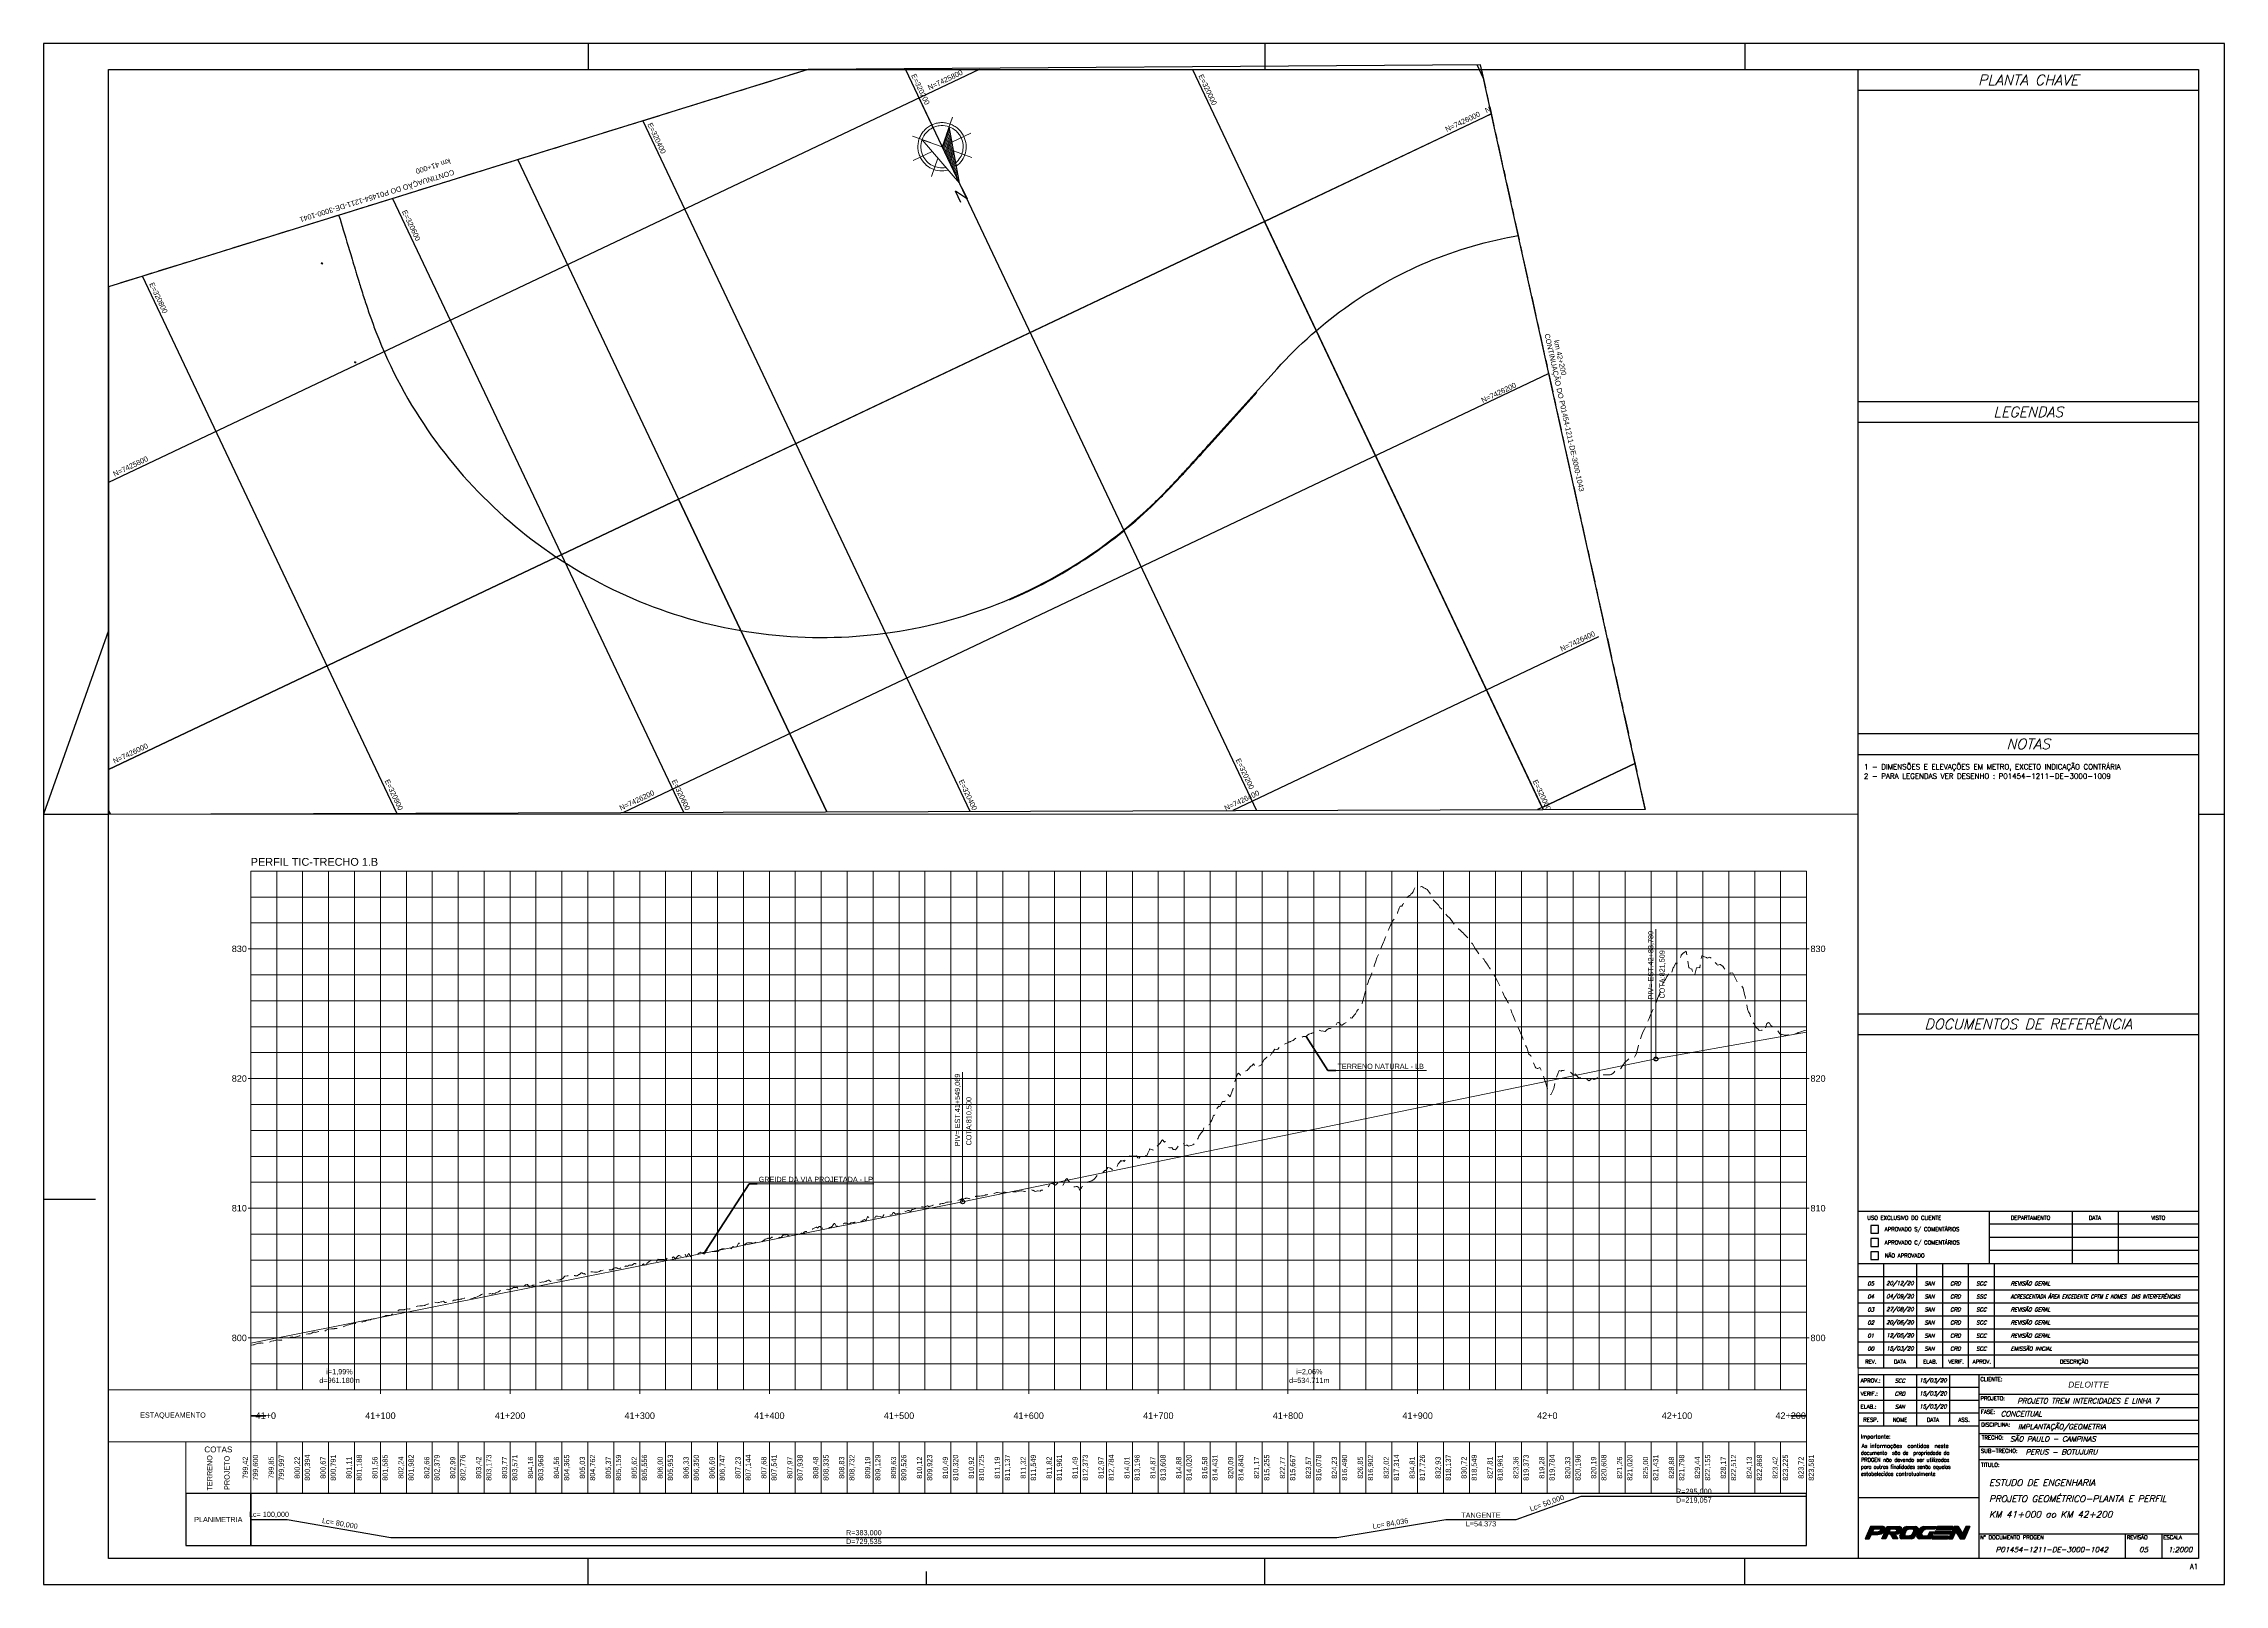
# Paper-space layout 'P01454-1211-DE-3000-1042' of a CAD drawing. Header units: metres, sheet in millimetres. Extents: x 0 to 841, y 0 to 594.
# The model-space entities are those that its viewports show. They can reach past a viewport. Long polylines and large blocks are cut down to what shows.
import ezdxf
from ezdxf.enums import TextEntityAlignment as Align

# ---------------------------------------------------------------- set-up
doc = ezdxf.new("R2010")
doc.units = ezdxf.units.M
doc.header["$LTSCALE"] = 10
doc.header["$PDMODE"] = 3
doc.header["$PDSIZE"] = 0.5
doc.linetypes.add('CENTER', pattern=[1.5, 0.75, -0.25, 0.25, -0.25])
doc.linetypes.add('HIDDEN', pattern=[0.375, 0.25, -0.125])
for name, color, linetype in [('A-ARTICULACAO', 3, 'Continuous'), ('A-ARTICULAÇÃO', 255, 'Continuous'), ('A-IMAGENS', 255, 'Continuous'), ('A-MALHA PAR', 8, 'Continuous'), ('A-MALHA ÍMPAR', 8, 'Continuous'), ('D-FORMATO', 1, 'Continuous'), ('LOGO_PROGEN', 156, 'Continuous'), ('U-VT-PERFIL', 4, 'Continuous')]:
    doc.layers.add(name, color=color, linetype=linetype)
doc.layers.add('A-MODELAGEM_FEATURE LINE', color=255, linetype='Continuous', plot=False)
for name, color, linetype, lineweight in [('A-NORTE', 2, 'Continuous', 9), ('C-ROAD-STAN', 11, 'Continuous', 0), ('F-VT-CAIXA', 4, 'Continuous', 0), ('F-VT-COTAS', 2, 'Continuous', 0), ('F-VT-ESTACA', 4, 'Continuous', 0), ('F-VT-GREIDE', 6, 'Continuous', 0), ('F-VT-MALHA', 8, 'Continuous', 0), ('F-VT-MALHA-MJR', 8, 'Continuous', 0), ('F-VT-NOTAVEL', 2, 'Continuous', 0), ('F-VT-PLANIMETRIA', 3, 'Continuous', 0), ('F-VT-REGUA', 4, 'Continuous', 0), ('F-VT-TERRENO', 90, 'HIDDEN', 0), ('F-VT-TITULO', 4, 'Continuous', 0), ('U-HZ-EIXO L7-V2', 220, 'L7-V2_LINE', 30)]:
    doc.layers.add(name, color=color, linetype=linetype, lineweight=lineweight)
doc.styles.add('Arial', font='arial.ttf')
doc.styles.add('DIM', font='arial.ttf', dxfattribs={"width": 0.8})
doc.styles.add('R200', font='simplex.shx', dxfattribs={"height": 5})
doc.styles.add('R80', font='arial.ttf')
doc.styles.add('ROMANS', font='romans.shx', dxfattribs={"height": 4})
doc.styles.get("Standard").update_dxf_attribs({"font": 'arial.ttf'})
doc.linetypes.add('L7-V2_LINE', pattern='A,3.5,-0.25,["L7-V2",Standard,S=0.175,R=0,X=-0.05,Y=-0.1],-0.75', length=4.5)
doc.dimstyles.new('U-1_2000', dxfattribs={"dimscale": 2, "dimtxt": 1.5, "dimasz": 0.75, "dimexe": 0.75, "dimexo": 0.75, "dimgap": 0.25, "dimtad": 1, "dimzin": 4, "dimtxsty": 'DIM', "dimblk": 'ARCHTICK', "dimcen": 0.7, "dimdle": 0.75, "dimclrd": 256, "dimclre": 256, "dimclrt": 256, "dimaunit": 1, "dimadec": 3, "dimazin": 2, "dimtfac": 1, "dimtofl": 0, "dimtmove": 0, "dimatfit": 3, "dimldrblk": 'CLOSEDBLANK', "dimfxl": 0, "dimtolj": 1, "dimtzin": 0, "dimlwd": -1, "dimlwe": -1, "dimarcsym": 0})
picture_1 = doc.add_image_def('image29.jpg', size_in_pixel=(5000, 5000))
picture_2 = doc.add_image_def('image31.jpg', size_in_pixel=(5000, 5000))
picture_3 = doc.add_image_def('image32.jpg', size_in_pixel=(5000, 5000))
picture_4 = doc.add_image_def('image33.jpg', size_in_pixel=(5000, 5000))
picture_5 = doc.add_image_def('image34.jpg', size_in_pixel=(5000, 5000))

# ---------------------------------------------------------------- blocks, each defined once
blk = doc.blocks.new('*U24')
at = {"layer": 'LOGO_PROGEN', "linetype": 'Continuous'}
for p, q in [((10.23, 11.12), (9.45, 9.41)), ((10.52, 11.75), (10.23, 11.12)), ((10.68, 12.11), (10.52, 11.75)), ((11.12, 13.07), (10.68, 12.11)), ((11.79, 11.12), (11.02, 9.41)), ((11.19, 13.23), (11.12, 13.07)), ((11.48, 13.85), (11.19, 13.23)), ((11.59, 14.11), (11.48, 13.85)), ((12.74, 13.07), (12.3, 12.11)), ((12.82, 11.12), (13.86, 9.41)), ((14.53, 11.12), (15.67, 9.41)), ((14.79, 13.07), (15.13, 12.93)), ((15.13, 12.25), (14.79, 12.11)), ((16.55, 11.75), (15.05, 11.12)), ((15.13, 12.93), (15.27, 12.59)), ((15.27, 12.59), (15.13, 12.25)), ((16.25, 14.11), (16.89, 13.85)), ((16.7, 12.11), (16.55, 11.75)), ((16.76, 12.25), (16.7, 12.11)), ((16.91, 12.59), (16.76, 12.25)), ((16.89, 13.85), (17.2, 13.23)), ((17.06, 12.93), (16.91, 12.59)), ((17.13, 13.07), (17.06, 12.93)), ((17.2, 13.23), (17.13, 13.07))]:
    blk.add_line(p, q, dxfattribs=at)
for points in [[(10.23, 11.12), (9.45, 9.41), (11.02, 9.41)], [(10.52, 11.75), (10.23, 11.12), (15.05, 11.12)], [(10.68, 12.11), (10.52, 11.75), (16.55, 11.75)], [(11.12, 13.07), (10.68, 12.11), (12.3, 12.11)], [(11.19, 13.23), (11.12, 13.07), (17.13, 13.07)], [(11.48, 13.85), (11.19, 13.23), (17.2, 13.23)], [(11.59, 14.11), (11.48, 13.85), (16.89, 13.85)], [(12.82, 11.12), (13.86, 9.41), (15.67, 9.41)], [(14.79, 13.07), (15.13, 12.93), (17.06, 12.93)], [(15.13, 12.25), (14.79, 12.11), (16.7, 12.11)], [(15.13, 12.93), (15.27, 12.59), (16.91, 12.59)], [(15.27, 12.59), (15.13, 12.25), (16.76, 12.25)]]:
    blk.add_solid(points, dxfattribs=at)
at = {"layer": 'LOGO_PROGEN', "linetype": 'Continuous', "extrusion": (0, 0, -1)}
for points in [[(-10.23, 11.12), (-11.79, 11.12), (-11.02, 9.41)], [(-10.52, 11.75), (-16.55, 11.75), (-15.05, 11.12)], [(-10.68, 12.11), (-16.7, 12.11), (-16.55, 11.75)], [(-11.12, 13.07), (-12.74, 13.07), (-12.3, 12.11)], [(-11.19, 13.23), (-17.2, 13.23), (-17.13, 13.07)], [(-11.48, 13.85), (-16.89, 13.85), (-17.2, 13.23)], [(-11.59, 14.11), (-16.25, 14.11), (-16.89, 13.85)], [(-12.82, 11.12), (-14.53, 11.12), (-15.67, 9.41)], [(-14.79, 13.07), (-17.13, 13.07), (-17.06, 12.93)], [(-15.13, 12.93), (-17.06, 12.93), (-16.91, 12.59)], [(-15.13, 12.25), (-16.76, 12.25), (-16.7, 12.11)], [(-15.27, 12.59), (-16.91, 12.59), (-16.76, 12.25)]]:
    blk.add_solid(points, dxfattribs=at)
blk = doc.blocks.new('*U25')
at = {"color": 142, "linetype": 'Continuous'}
for p, q in [((30.98, 14.11), (30.51, 13.1)), ((36.94, 14.11), (36.48, 13.1))]:
    blk.add_line(p, q, dxfattribs=at)
blk.add_solid([(30.98, 14.11), (30.51, 13.1), (36.48, 13.1)], dxfattribs=at)
at = {"color": 142, "linetype": 'Continuous', "extrusion": (0, 0, -1)}
blk.add_solid([(-30.98, 14.11), (-36.94, 14.11), (-36.48, 13.1)], dxfattribs=at)
blk = doc.blocks.new('*U26')
at = {"color": 142, "linetype": 'Continuous'}
for p, q in [((29.28, 10.45), (28.8, 9.41)), ((30.13, 12.29), (29.67, 11.28)), ((35.25, 10.45), (34.77, 9.41)), ((36.1, 12.29), (35.63, 11.28))]:
    blk.add_line(p, q, dxfattribs=at)
for points in [[(29.28, 10.45), (28.8, 9.41), (34.77, 9.41)], [(30.13, 12.29), (29.67, 11.28), (35.63, 11.28)]]:
    blk.add_solid(points, dxfattribs=at)
at = {"color": 142, "linetype": 'Continuous', "extrusion": (0, 0, -1)}
for points in [[(-29.28, 10.45), (-35.25, 10.45), (-34.77, 9.41)], [(-30.13, 12.29), (-36.1, 12.29), (-35.63, 11.28)]]:
    blk.add_solid(points, dxfattribs=at)
blk = doc.blocks.new('*U27')
at = {"layer": 'LOGO_PROGEN', "linetype": 'Continuous'}
for p, q in [((36.13, 11.46), (35.17, 9.41)), ((36.42, 12.09), (36.13, 11.46)), ((37.35, 14.11), (36.42, 12.09)), ((37.7, 11.46), (36.77, 9.41)), ((38.38, 11.46), (39.69, 9.41)), ((38.99, 14.11), (40.25, 12.09)), ((41.86, 14.11), (40.93, 12.09)), ((42.28, 11.46), (41.35, 9.41)), ((42.56, 12.09), (42.28, 11.46)), ((43.47, 14.11), (42.56, 12.09))]:
    blk.add_line(p, q, dxfattribs=at)
for points in [[(36.13, 11.46), (35.17, 9.41), (36.77, 9.41)], [(36.42, 12.09), (36.13, 11.46), (37.7, 11.46)], [(37.35, 14.11), (36.42, 12.09), (40.25, 12.09)], [(37.99, 12.09), (38.38, 11.46), (40.65, 11.46)], [(38.38, 11.46), (39.69, 9.41), (41.35, 9.41)], [(40.93, 12.09), (40.65, 11.46), (42.28, 11.46)], [(41.86, 14.11), (40.93, 12.09), (42.56, 12.09)]]:
    blk.add_solid(points, dxfattribs=at)
at = {"layer": 'LOGO_PROGEN', "linetype": 'Continuous', "extrusion": (0, 0, -1)}
for points in [[(-36.13, 11.46), (-37.7, 11.46), (-36.77, 9.41)], [(-36.42, 12.09), (-37.99, 12.09), (-37.7, 11.46)], [(-37.35, 14.11), (-38.99, 14.11), (-40.25, 12.09)], [(-37.99, 12.09), (-40.25, 12.09), (-40.65, 11.46)], [(-38.38, 11.46), (-42.28, 11.46), (-41.35, 9.41)], [(-40.93, 12.09), (-42.56, 12.09), (-42.28, 11.46)], [(-41.86, 14.11), (-43.47, 14.11), (-42.56, 12.09)]]:
    blk.add_solid(points, dxfattribs=at)
blk = doc.blocks.new('*U28')
at = {"layer": 'LOGO_PROGEN', "linetype": 'Continuous'}
for p, q in [((22.98, 10.51), (22.96, 10.27)), ((22.96, 10.27), (23.37, 9.65)), ((23.01, 10.82), (22.98, 10.51)), ((23.02, 11.01), (23.01, 10.82)), ((23.24, 11.49), (23.02, 11.01)), ((23.37, 11.77), (23.24, 11.49)), ((23.77, 12.62), (23.37, 11.77)), ((23.37, 9.65), (24.07, 9.41)), ((23.89, 12.89), (23.77, 12.62)), ((24.03, 13.05), (23.89, 12.89)), ((24.6, 13.73), (24.03, 13.05)), ((24.03, 13.05), (24.03, 13.05)), ((25.62, 14.11), (24.6, 13.73)), ((24.89, 11.77), (24.82, 11.49)), ((24.82, 11.49), (24.9, 11.01)), ((25.46, 12.62), (24.89, 11.77)), ((24.9, 11.01), (24.93, 10.82)), ((24.93, 10.82), (25.53, 10.51)), ((26.05, 12.89), (25.46, 12.62)), ((26.39, 13.05), (26.05, 12.89)), ((30.08, 13.05), (26.39, 13.05)), ((28, 12.03), (27.31, 10.51)), ((28.5, 9.65), (28.39, 9.41)), ((28.79, 10.27), (28.5, 9.65)), ((28.9, 10.51), (28.79, 10.27)), ((29.61, 12.03), (28.9, 10.51)), ((30.39, 13.73), (30.08, 13.05)), ((30.57, 14.11), (30.39, 13.73))]:
    blk.add_line(p, q, dxfattribs=at)
for points in [[(22.98, 10.51), (22.96, 10.27), (28.79, 10.27)], [(22.96, 10.27), (23.37, 9.65), (28.5, 9.65)], [(23.01, 10.82), (22.98, 10.51), (25.53, 10.51)], [(23.02, 11.01), (23.01, 10.82), (24.93, 10.82)], [(23.24, 11.49), (23.02, 11.01), (24.9, 11.01)], [(23.37, 11.77), (23.24, 11.49), (24.82, 11.49)], [(23.77, 12.62), (23.37, 11.77), (24.89, 11.77)], [(23.37, 9.65), (24.07, 9.41), (28.39, 9.41)], [(23.89, 12.89), (23.77, 12.62), (25.46, 12.62)], [(24.03, 13.05), (23.89, 12.89), (26.05, 12.89)], [(24.6, 13.73), (24.03, 13.05), (30.08, 13.05)], [(24.03, 13.05), (24.03, 13.05), (26.39, 13.05)], [(25.62, 14.11), (24.6, 13.73), (30.39, 13.73)], [(28, 12.03), (27.31, 10.51), (28.9, 10.51)]]:
    blk.add_solid(points, dxfattribs=at)
at = {"layer": 'LOGO_PROGEN', "linetype": 'Continuous', "extrusion": (0, 0, -1)}
for points in [[(-22.96, 10.27), (-28.79, 10.27), (-28.5, 9.65)], [(-22.98, 10.51), (-28.9, 10.51), (-28.79, 10.27)], [(-23.01, 10.82), (-24.93, 10.82), (-25.53, 10.51)], [(-23.02, 11.01), (-24.9, 11.01), (-24.93, 10.82)], [(-23.24, 11.49), (-24.82, 11.49), (-24.9, 11.01)], [(-23.37, 11.77), (-24.89, 11.77), (-24.82, 11.49)], [(-23.37, 9.65), (-28.5, 9.65), (-28.39, 9.41)], [(-23.77, 12.62), (-25.46, 12.62), (-24.89, 11.77)], [(-23.89, 12.89), (-26.05, 12.89), (-25.46, 12.62)], [(-24.03, 13.05), (-30.08, 13.05), (-26.39, 13.05)], [(-24.03, 13.05), (-26.39, 13.05), (-26.05, 12.89)], [(-24.6, 13.73), (-30.39, 13.73), (-30.08, 13.05)], [(-25.62, 14.11), (-30.57, 14.11), (-30.39, 13.73)], [(-28, 12.03), (-29.61, 12.03), (-28.9, 10.51)]]:
    blk.add_solid(points, dxfattribs=at)
blk = doc.blocks.new('*U29')
at = {"layer": 'LOGO_PROGEN', "linetype": 'Continuous'}
for p, q in [((16.51, 10.47), (16.45, 9.96)), ((16.45, 9.96), (16.63, 9.69)), ((16.52, 10.48), (16.51, 10.47)), ((16.67, 10.8), (16.52, 10.48)), ((16.63, 9.69), (16.74, 9.53)), ((16.9, 11.31), (16.67, 10.8)), ((16.74, 9.53), (17.24, 9.41)), ((17.49, 12.56), (16.9, 11.31)), ((17.66, 12.94), (17.49, 12.56)), ((17.72, 13.07), (17.66, 12.94)), ((17.84, 13.33), (17.72, 13.07)), ((17.89, 13.45), (17.84, 13.33)), ((18.4, 13.9), (17.89, 13.45)), ((18.93, 12.56), (18.32, 11.31)), ((18.32, 11.31), (18.32, 10.8)), ((18.32, 10.8), (18.71, 10.48)), ((18.41, 13.9), (18.4, 13.9)), ((19.07, 14.11), (18.41, 13.9)), ((19.38, 12.94), (18.93, 12.56)), ((19.95, 13.07), (19.38, 12.94)), ((20.19, 10.48), (20.18, 10.48)), ((20.78, 10.66), (20.19, 10.48)), ((21.18, 11.13), (20.78, 10.66)), ((21.21, 9.53), (20.78, 9.41)), ((21.79, 12.46), (21.18, 11.13)), ((21.75, 9.69), (21.21, 9.53)), ((21.45, 13.07), (21.78, 12.85)), ((21.96, 9.96), (21.75, 9.69)), ((21.78, 12.85), (21.79, 12.69)), ((21.79, 12.69), (21.79, 12.46)), ((22.36, 10.47), (21.96, 9.96)), ((22.37, 10.48), (22.36, 10.47)), ((22.45, 10.66), (22.37, 10.48)), ((22.37, 10.48), (22.37, 10.48)), ((22.67, 11.13), (22.45, 10.66)), ((22.57, 14.11), (23.18, 13.9)), ((23.28, 12.46), (22.67, 11.13)), ((23.18, 13.9), (23.19, 13.9)), ((23.19, 13.9), (23.46, 13.45)), ((23.39, 12.69), (23.28, 12.46)), ((23.42, 12.85), (23.39, 12.69)), ((23.47, 13.07), (23.42, 12.85)), ((23.46, 13.45), (23.52, 13.33)), ((23.52, 13.33), (23.47, 13.07))]:
    blk.add_line(p, q, dxfattribs=at)
for points in [[(16.51, 10.47), (16.45, 9.96), (21.96, 9.96)], [(16.45, 9.96), (16.63, 9.69), (21.75, 9.69)], [(16.52, 10.48), (16.51, 10.47), (22.36, 10.47)], [(16.67, 10.8), (16.52, 10.48), (18.71, 10.48)], [(16.63, 9.69), (16.74, 9.53), (21.21, 9.53)], [(16.9, 11.31), (16.67, 10.8), (18.32, 10.8)], [(16.74, 9.53), (17.24, 9.41), (20.78, 9.41)], [(17.49, 12.56), (16.9, 11.31), (18.32, 11.31)], [(17.66, 12.94), (17.49, 12.56), (18.93, 12.56)], [(17.72, 13.07), (17.66, 12.94), (19.38, 12.94)], [(17.84, 13.33), (17.72, 13.07), (23.47, 13.07)], [(17.89, 13.45), (17.84, 13.33), (23.52, 13.33)], [(18.4, 13.9), (17.89, 13.45), (23.46, 13.45)], [(18.41, 13.9), (18.4, 13.9), (23.19, 13.9)], [(19.07, 14.11), (18.41, 13.9), (23.18, 13.9)], [(20.19, 10.48), (20.18, 10.48), (22.37, 10.48)], [(20.78, 10.66), (20.19, 10.48), (22.37, 10.48)], [(21.18, 11.13), (20.78, 10.66), (22.45, 10.66)], [(21.79, 12.46), (21.18, 11.13), (22.67, 11.13)], [(21.45, 13.07), (21.78, 12.85), (23.42, 12.85)], [(21.78, 12.85), (21.79, 12.69), (23.39, 12.69)], [(21.79, 12.69), (21.79, 12.46), (23.28, 12.46)]]:
    blk.add_solid(points, dxfattribs=at)
at = {"layer": 'LOGO_PROGEN', "linetype": 'Continuous', "extrusion": (0, 0, -1)}
for points in [[(-16.45, 9.96), (-21.96, 9.96), (-21.75, 9.69)], [(-16.51, 10.47), (-22.36, 10.47), (-21.96, 9.96)], [(-16.52, 10.48), (-22.37, 10.48), (-22.36, 10.47)], [(-16.63, 9.69), (-21.75, 9.69), (-21.21, 9.53)], [(-16.67, 10.8), (-18.32, 10.8), (-18.71, 10.48)], [(-16.74, 9.53), (-21.21, 9.53), (-20.78, 9.41)], [(-16.9, 11.31), (-18.32, 11.31), (-18.32, 10.8)], [(-17.49, 12.56), (-18.93, 12.56), (-18.32, 11.31)], [(-17.66, 12.94), (-19.38, 12.94), (-18.93, 12.56)], [(-17.72, 13.07), (-19.95, 13.07), (-19.38, 12.94)], [(-17.84, 13.33), (-23.52, 13.33), (-23.47, 13.07)], [(-17.89, 13.45), (-23.46, 13.45), (-23.52, 13.33)], [(-18.4, 13.9), (-23.19, 13.9), (-23.46, 13.45)], [(-18.41, 13.9), (-23.18, 13.9), (-23.19, 13.9)], [(-19.07, 14.11), (-22.57, 14.11), (-23.18, 13.9)], [(-20.19, 10.48), (-22.37, 10.48), (-22.37, 10.48)], [(-20.78, 10.66), (-22.45, 10.66), (-22.37, 10.48)], [(-21.18, 11.13), (-22.67, 11.13), (-22.45, 10.66)], [(-21.45, 13.07), (-23.47, 13.07), (-23.42, 12.85)], [(-21.78, 12.85), (-23.42, 12.85), (-23.39, 12.69)], [(-21.79, 12.69), (-23.39, 12.69), (-23.28, 12.46)], [(-21.79, 12.46), (-23.28, 12.46), (-22.67, 11.13)]]:
    blk.add_solid(points, dxfattribs=at)
blk = doc.blocks.new('*U30')
at = {"layer": 'LOGO_PROGEN', "linetype": 'Continuous'}
for p, q in [((3.8, 11.08), (3.03, 9.41)), ((3.92, 11.33), (3.8, 11.08)), ((4.27, 12.1), (3.92, 11.33)), ((4.74, 13.1), (4.27, 12.1)), ((5.37, 11.08), (4.62, 9.41)), ((4.93, 13.51), (4.74, 13.1)), ((5.12, 13.94), (4.93, 13.51)), ((5.2, 14.11), (5.12, 13.94)), ((6.37, 13.1), (5.87, 12.1)), ((9.26, 11.33), (8.01, 11.08)), ((8.13, 12.12), (8.03, 12.1)), ((8.61, 12.23), (8.13, 12.12)), ((9.09, 12.6), (8.61, 12.23)), ((8.84, 13.1), (9.04, 13.03)), ((9.04, 13.03), (9.05, 13.03)), ((9.05, 13.03), (9.16, 12.82)), ((9.16, 12.82), (9.09, 12.6)), ((10.23, 12.1), (9.26, 11.33)), ((10.06, 14.11), (10.52, 13.94)), ((10.26, 12.12), (10.23, 12.1)), ((10.31, 12.23), (10.26, 12.12)), ((10.49, 12.6), (10.31, 12.23)), ((10.59, 12.82), (10.49, 12.6)), ((10.52, 13.94), (10.77, 13.51)), ((10.68, 13.03), (10.59, 12.82)), ((10.7, 13.1), (10.68, 13.03)), ((10.68, 13.03), (10.68, 13.03)), ((10.77, 13.51), (10.7, 13.1))]:
    blk.add_line(p, q, dxfattribs=at)
for points in [[(3.8, 11.08), (3.03, 9.41), (4.62, 9.41)], [(3.92, 11.33), (3.8, 11.08), (8.01, 11.08)], [(4.27, 12.1), (3.92, 11.33), (9.26, 11.33)], [(4.74, 13.1), (4.27, 12.1), (5.87, 12.1)], [(4.93, 13.51), (4.74, 13.1), (10.7, 13.1)], [(5.12, 13.94), (4.93, 13.51), (10.77, 13.51)], [(5.2, 14.11), (5.12, 13.94), (10.52, 13.94)], [(8.13, 12.12), (8.03, 12.1), (10.23, 12.1)], [(8.61, 12.23), (8.13, 12.12), (10.26, 12.12)], [(9.09, 12.6), (8.61, 12.23), (10.31, 12.23)], [(8.84, 13.1), (9.04, 13.03), (10.68, 13.03)], [(9.04, 13.03), (9.05, 13.03), (10.68, 13.03)], [(9.05, 13.03), (9.16, 12.82), (10.59, 12.82)], [(9.16, 12.82), (9.09, 12.6), (10.49, 12.6)]]:
    blk.add_solid(points, dxfattribs=at)
at = {"layer": 'LOGO_PROGEN', "linetype": 'Continuous', "extrusion": (0, 0, -1)}
for points in [[(-3.8, 11.08), (-5.37, 11.08), (-4.62, 9.41)], [(-3.92, 11.33), (-9.26, 11.33), (-8.01, 11.08)], [(-4.27, 12.1), (-10.23, 12.1), (-9.26, 11.33)], [(-4.74, 13.1), (-6.37, 13.1), (-5.87, 12.1)], [(-4.93, 13.51), (-10.77, 13.51), (-10.7, 13.1)], [(-5.12, 13.94), (-10.52, 13.94), (-10.77, 13.51)], [(-5.2, 14.11), (-10.06, 14.11), (-10.52, 13.94)], [(-8.13, 12.12), (-10.26, 12.12), (-10.23, 12.1)], [(-8.61, 12.23), (-10.31, 12.23), (-10.26, 12.12)], [(-8.84, 13.1), (-10.7, 13.1), (-10.68, 13.03)], [(-9.04, 13.03), (-10.68, 13.03), (-10.68, 13.03)], [(-9.05, 13.03), (-10.68, 13.03), (-10.59, 12.82)], [(-9.09, 12.6), (-10.49, 12.6), (-10.31, 12.23)], [(-9.16, 12.82), (-10.59, 12.82), (-10.49, 12.6)]]:
    blk.add_solid(points, dxfattribs=at)
blk = doc.blocks.new('NOVO_LOGO_PROGEN')
at = {"color": 142}
for points in [[(29.28, 10.45), (28.8, 9.41), (34.77, 9.41), (35.25, 10.45), (29.28, 10.45)], [(30.13, 12.29), (29.67, 11.28), (35.63, 11.28), (36.1, 12.29), (30.13, 12.29)], [(30.98, 14.11), (30.51, 13.1), (36.48, 13.1), (36.94, 14.11), (30.98, 14.11)]]:
    blk.add_lwpolyline(points, close=True, dxfattribs=at)
at = {"layer": 'LOGO_PROGEN'}
for p, q in [((9.45, 9.41), (11.59, 14.11)), ((11.02, 9.41), (9.45, 9.41)), ((11.79, 11.12), (11.02, 9.41)), ((11.59, 14.11), (16.25, 14.11)), ((12.82, 11.12), (11.79, 11.12)), ((13.86, 9.41), (12.82, 11.12)), ((15.67, 9.41), (13.86, 9.41)), ((15.05, 11.12), (14.53, 11.12)), ((14.53, 11.12), (15.67, 9.41)), ((16.51, 10.47), (17.89, 13.45)), ((20.78, 9.41), (17.24, 9.41)), ((19.07, 14.11), (22.57, 14.11)), ((23.39, 12.69), (22.37, 10.48)), ((24.89, 11.77), (24.82, 11.49))]:
    blk.add_line(p, q, dxfattribs=at)
for points in [[(10.68, 13.03, 0.577661), (10.06, 14.11), (5.2, 14.11), (3.03, 9.41), (4.62, 9.41), (5.37, 11.08), (8.01, 11.08, 0.238769), (10.26, 12.12)], [(6.37, 13.1), (5.87, 12.1), (8.03, 12.1, 0.224102), (9.09, 12.6, 0.616344), (8.87, 13.1), (6.37, 13.1)], [(12.74, 13.07), (12.3, 12.11), (14.79, 12.11, 1), (14.79, 13.07), (12.74, 13.07)]]:
    blk.add_lwpolyline(points, format="xyb", close=True, dxfattribs=at)
for points in [[(18.93, 12.56), (18.32, 11.31, 0.479008), (18.71, 10.48), (20.18, 10.48, 0.295146), (21.18, 11.13), (21.79, 12.46, 0.508319), (21.45, 13.07), (19.95, 13.07, 0.235925), (18.93, 12.56, 1.403299)], [(23.04, 11.05, 0.554169), (24.07, 9.41)], [(23.02, 11.01), (23.89, 12.89, -0.262138), (25.62, 14.11), (30.57, 14.11), (30.08, 13.05), (26.39, 13.05, 0.281062), (24.89, 11.77)], [(24.82, 11.49, 0.510846), (25.53, 10.51), (27.31, 10.51), (28, 12.03), (29.61, 12.03), (28.39, 9.41), (24.05, 9.41)]]:
    blk.add_lwpolyline(points, format="xyb", dxfattribs=at)
blk.add_lwpolyline([(37.35, 14.11), (35.17, 9.41), (36.77, 9.41), (37.99, 12.09), (39.69, 9.41), (41.35, 9.41), (43.47, 14.11), (41.86, 14.11), (40.65, 11.46), (38.99, 14.11), (37.35, 14.11)], close=True, dxfattribs=at)
for centre, radius, start, end in [((15.02, 13.3), 2.17, 270.59549, 358.36551), ((16.24, 13.15), 0.96, 5.24816, 89.25431), ((17.15, 10.12), 0.723, 151.60803, 276.70999), ((19.2, 12.51), 1.6, 94.5731, 144.1733), ((20.82, 11.06), 1.65, 268.60885, 339.66253), ((22.61, 13.18), 0.924, 327.55303, 92.40411)]:
    blk.add_arc(centre, radius, start, end, dxfattribs=at)
at = {"color": 142, "linetype": 'Continuous'}
for name in ['*U26', '*U25']:
    blk.add_blockref(name, (0, 0), dxfattribs=at)
at = {"layer": 'LOGO_PROGEN', "linetype": 'Continuous'}
for name in ['*U30', '*U24', '*U29', '*U28', '*U27']:
    blk.add_blockref(name, (0, 0), dxfattribs=at)
blk = doc.blocks.new('FORMATO_A1')
at = {"layer": 'D-FORMATO', "color": 1}
for p, q in [((0, 594), (-841, 594)), ((-841, 594), (-841, 0)), ((-631, 594), (-631, 584)), ((-370, 594), (-370, 584)), ((-185, 594), (-185, 584)), ((0, 0), (0, 594)), ((-816, 367.71), (-841, 297)), ((-841, 297), (-816, 297)), ((-10, 297), (0, 297)), ((-841, 148.5), (-821, 148.5)), ((-631, 0), (-631, 10)), ((-370, 0), (-370, 10)), ((-185, 0), (-185, 10)), ((-841, 0), (0, 0)), ((-500.5, 0), (-500.5, 5))]:
    blk.add_line(p, q, dxfattribs=at)
at = {"layer": 'D-FORMATO', "color": 6}
for p, q in [((-816, 584), (-10, 584)), ((-816, 10), (-816, 584)), ((-10, 584), (-10, 10)), ((-10, 10), (-816, 10))]:
    blk.add_line(p, q, dxfattribs=at)
at = {"layer": 'D-FORMATO', "color": 4}
for p, q in [((-141.25, 143.88), (-141.25, 584)), ((-141.25, 143.88), (-141.25, 584)), ((-141.25, 584), (-10, 584)), ((-141.25, 83.33), (-141.25, 143.88)), ((-141.25, 143.88), (-10, 143.88)), ((-90.75, 143.88), (-90.75, 123.58)), ((-10, 123.58), (-141.25, 123.58)), ((-10, 83.33), (-141.25, 83.33)), ((-10, 80.82), (-141.25, 80.82)), ((-141.25, 80.82), (-141.25, 10)), ((-94.75, 80.82), (-94.75, 10)), ((-94.75, 60.95), (-141.25, 60.95)), ((-141.25, 33.51), (-94.75, 33.51))]:
    blk.add_line(p, q, dxfattribs=at)
at = {"layer": 'D-FORMATO', "color": 3}
for p, q in [((-58.75, 143.88), (-58.75, 123.58)), ((-41, 143.88), (-41, 123.58)), ((-136.37, 138.4), (-136.37, 135.4)), ((-133.37, 138.4), (-136.37, 138.4)), ((-136.37, 135.4), (-133.37, 135.4)), ((-133.37, 135.4), (-133.37, 138.4)), ((-10, 138.81), (-90.75, 138.81)), ((-133.37, 133.32), (-136.37, 133.32)), ((-136.37, 133.32), (-136.37, 130.32)), ((-136.37, 130.32), (-133.37, 130.32)), ((-133.37, 128.25), (-136.37, 128.25)), ((-136.37, 128.25), (-136.37, 125.25)), ((-133.37, 130.32), (-133.37, 133.32)), ((-133.37, 125.25), (-133.37, 128.25)), ((-136.37, 125.25), (-133.37, 125.25)), ((-131.5, 123.58), (-131.5, 83.33)), ((-118.75, 123.58), (-118.75, 83.33)), ((-108.75, 123.58), (-108.75, 83.33)), ((-98.75, 123.58), (-98.75, 83.33)), ((-88.75, 123.58), (-88.75, 83.33)), ((-10, 88.36), (-141.25, 88.36)), ((-131.5, 80.82), (-131.5, 60.95)), ((-118.75, 80.82), (-118.75, 60.95)), ((-106, 80.82), (-106, 60.95)), ((-10, 73.22), (-94.75, 73.22)), ((-94.75, 68.19), (-10, 68.19)), ((-94.75, 65.98), (-141.25, 65.98)), ((-10, 63.17), (-94.75, 63.17)), ((-94.75, 58.14), (-10, 58.14)), ((-94.75, 53.12), (-10, 53.12)), ((-94.75, 48.09), (-10, 48.09)), ((-94.75, 19.47), (-10, 19.47)), ((-38.26, 19.47), (-38.26, 10)), ((-24.13, 19.47), (-24.13, 10))]:
    blk.add_line(p, q, dxfattribs=at)
at = {"layer": 'D-FORMATO', "color": 9}
for p, q in [((-10, 133.73), (-90.75, 133.73)), ((-10, 128.66), (-90.75, 128.66)), ((-10, 118.51), (-141.25, 118.51)), ((-10, 113.48), (-141.25, 113.48)), ((-10, 108.46), (-141.25, 108.46)), ((-10, 103.43), (-141.25, 103.43)), ((-10, 98.41), (-141.25, 98.41)), ((-10, 93.38), (-141.25, 93.38)), ((-141.25, 76.03), (-94.75, 76.03)), ((-141.25, 71), (-94.75, 71))]:
    blk.add_line(p, q, dxfattribs=at)
blk.add_blockref('NOVO_LOGO_PROGEN', (-141.61, 8.18))
at = {"color": 2, "style": 'ROMANS'}
for s, p in [('2 - PARA LEGENDAS VER DESENHO : P01454-1211-DE-3000-1009', (-139.01, 310.61)), ('1 - DIMENSÕES E ELEVAÇÕES EM METRO, EXCETO INDICAÇÃO CONTRÁRIA', (-139.01, 314.21))]:
    blk.add_text(s, height=2, dxfattribs=at).set_placement(p)
at = {"layer": 'D-FORMATO', "color": 3, "style": 'ROMANS'}
blk.add_text('USO EXCLUSIVO DO CLIENTE', height=1.5, dxfattribs=at).set_placement((-123.45, 141.34), align=Align.MIDDLE_CENTER)
for s, p in [('APROVADO S/ COMENTÁRIOS', (-131.01, 136.9)), ('APROVADO C/ COMENTÁRIOS', (-131.01, 131.82)), ('NÃO APROVADO', (-131.01, 126.75))]:
    blk.add_text(s, height=1.5, dxfattribs=at).set_placement(p, align=Align.MIDDLE_LEFT)
at = {"layer": 'D-FORMATO', "color": 2, "style": 'ROMANS'}
for s, p in [('DEPARTAMENTO', (-74.75, 141.34)), ('DATA', (-49.88, 141.34)), ('VISTO', (-25.5, 141.34)), ('RESP.', (-136.37, 63.47)), ('NOME', (-125.12, 63.47)), ('DATA', (-112.37, 63.47)), ('ASS.', (-100.37, 63.47))]:
    blk.add_text(s, height=1.5, dxfattribs=at).set_placement(p, align=Align.MIDDLE_CENTER)
for s, p in [('APROV.:', (-140.27, 77.81)), ('CLIENTE:', (-94.11, 78.32)), ('VERIF.:', (-140.27, 72.78)), ('ELAB.:', (-140.27, 67.76)), ('PROJETO:', (-94.11, 70.96)), ('FASE:', (-93.91, 65.77)), ('DISCIPLINA:', (-93.8, 60.83)), ('Importante:', (-140.24, 56.25)), ('SUB-TRECHO:', (-93.91, 50.7)), ('TRECHO:', (-93.59, 55.87)), ('TITULO:', (-93.8, 45.36)), ('N%%D DOCUMENTO PROGEN', (-94.17, 17.4)), ('REVISÃO', (-37.68, 17.4)), ('ESCALA', (-23.55, 17.4))]:
    blk.add_text(s, height=1.5, dxfattribs=at).set_placement(p)
at = {"layer": 'D-FORMATO', "color": 9, "style": 'ROMANS'}
for s, width, p in [('documento  são de  propriedade da ', 0.91, (-140.16, 49.97)), ('estabelecidas contratualmente', 0.93, (-140.18, 41.89)), ('para outras finalidades senão aquelas ', 0.88, (-140.11, 44.58)), ('PROGEN não devendo ser utilizadas ', 0.93, (-140.11, 47.27))]:
    blk.add_text(s, height=1.5, dxfattribs=dict(at, width=width)).set_placement(p)
blk.add_text('As informações  contidas  neste ', height=1.5, dxfattribs=at).set_placement((-139.89, 52.66))
blk.add_text('A1', height=2, dxfattribs=at).set_placement((-10.06, 5.91), align=Align.RIGHT)
at = {"layer": 'D-FORMATO', "color": 0, "insert": (-52.37, 77.02), "char_height": 2.2917, "attachment_point": 5}
blk.add_mtext_dynamic_manual_height_columns('{\\f@Arial Unicode MS|b0|i1|c0|p34;\\C3;DELOITTE}', width=23.2193, gutter_width=111.92, heights=[3.12], dxfattribs=at)
at = {"layer": 'D-FORMATO', "color": 2, "style": 'ROMANS', "oblique": 15}
for p in [(-125.12, 78.54), (-112.37, 78.54), (-125.12, 73.52), (-125.12, 68.49), (-112.37, 73.52), (-112.37, 68.49)]:
    blk.add_attdef('XXX', text='', height=1.5, dxfattribs=at).set_placement(p, align=Align.MIDDLE)
blk = doc.blocks.new('PROGEN')
at = {"layer": 'D-FORMATO', "color": 3, "style": 'ROMANS', "oblique": 15}
for tag, p, height in [('PROJETO', (761.15, 69.74), 2), ('FASE', (754.77, 64.74), 2), ('DISCIPLINA', (761.35, 59.79), 2), ('TRECHO', (758.34, 55.06), 2), ('SUB-TRECHO', (764.34, 50.04), 2), ('TITULO_1', (750.25, 37.95), 2.5), ('TITULO_2', (750.25, 31.76), 2.5), ('TITULO_3', (750.25, 25.75), 2.5)]:
    blk.add_attdef(tag, p, '', height=height, dxfattribs=at)
for tag, p in [('NUMERO_PROGEN', (774.46, 13.4)), ('REV_PROGEN', (809.81, 13.4)), ('ESC', (823.94, 13.4))]:
    blk.add_attdef(tag, text='', height=2, dxfattribs=at).set_placement(p, align=Align.MIDDLE_CENTER)
blk = doc.blocks.new('BLOCO_REVISÃO')
at = {"layer": 'D-FORMATO', "color": 2, "style": 'ROMANS'}
for s, p in [('REV.', (4.88, 2.51)), ('DATA', (16.13, 2.51)), ('ELAB.', (27.76, 2.51)), ('VERIF.', (37.76, 2.51)), ('APROV.', (47.76, 2.51)), ('DESCRIÇÃO', (83.25, 2.51))]:
    blk.add_text(s, height=1.5, dxfattribs=at).set_placement(p, align=Align.MIDDLE_CENTER)
at = {"layer": 'D-FORMATO', "color": 2, "style": 'ROMANS', "oblique": 15}
for tag, p in [('X', (4.88, 37.74)), ('XX/XX/XX', (16.13, 37.69)), ('XX/XX/XX', (16.13, 32.66)), ('XXX', (27.5, 37.69)), ('XXX', (37.5, 37.69)), ('XXX', (47.5, 37.69)), ('X', (4.88, 32.66)), ('X', (4.88, 27.64)), ('XX/XX/XX', (16.13, 27.64)), ('XXX', (27.5, 32.66)), ('XXX', (27.5, 27.64)), ('XXX', (37.5, 32.66)), ('XXX', (37.5, 27.64)), ('XXX', (47.5, 32.66)), ('XXX', (47.5, 27.64)), ('X', (4.88, 22.61)), ('X', (4.88, 17.59)), ('XX/XX/XX', (16.13, 22.64)), ('XX/XX/XX', (16.13, 17.59)), ('XXX', (27.5, 22.64)), ('XXX', (27.5, 17.59)), ('XXX', (37.5, 22.64)), ('XXX', (37.5, 17.59)), ('XXX', (47.5, 22.64)), ('XXX', (47.5, 17.59)), ('X', (4.88, 12.56)), ('XX/XX/XX', (16.13, 12.56)), ('XX/XX/XX', (16.13, 7.54)), ('XXX', (27.5, 12.56)), ('XXX', (37.5, 12.56)), ('XXX', (47.5, 12.56)), ('X', (4.88, 7.54)), ('XXX', (27.5, 7.54)), ('XXX', (37.5, 7.54)), ('XXX', (47.5, 7.54))]:
    blk.add_attdef(tag, text='', height=1.5, dxfattribs=at).set_placement(p, align=Align.MIDDLE)
for p in [(58.82, 37.69), (58.82, 32.66), (58.82, 27.64), (58.82, 22.64), (58.82, 17.59), (58.82, 12.56), (58.82, 7.54)]:
    blk.add_attdef('XXXXX', text='', height=1.5, dxfattribs=at).set_placement(p, align=Align.MIDDLE_LEFT)
blk = doc.blocks.new('*X75')
at = {"color": 0}
for p, q in [((146.55, -412.41), (147.62, -411.35)), ((146.75, -411.68), (147.62, -410.82)), ((146.95, -410.95), (147.62, -410.29)), ((147.15, -410.22), (147.62, -409.76)), ((147.35, -409.49), (147.62, -409.23)), ((147.55, -408.76), (147.62, -408.7)), ((143.76, -422.63), (147.62, -418.77)), ((143.96, -421.9), (147.62, -418.24)), ((144.16, -421.17), (147.62, -417.71)), ((144.36, -420.44), (147.62, -417.18)), ((144.56, -419.71), (147.62, -416.65)), ((144.76, -418.98), (147.62, -416.12)), ((144.96, -418.25), (147.62, -415.59)), ((145.16, -417.52), (147.62, -415.06)), ((145.36, -416.79), (147.62, -414.53)), ((145.56, -416.06), (147.62, -414)), ((145.76, -415.33), (147.62, -413.47)), ((145.96, -414.6), (147.62, -412.94)), ((146.16, -413.87), (147.62, -412.41)), ((146.36, -413.14), (147.62, -411.88)), ((142.76, -426.28), (147.62, -421.42)), ((142.96, -425.55), (147.62, -420.89)), ((143.16, -424.82), (147.62, -420.36)), ((143.36, -424.09), (147.62, -419.83)), ((143.56, -423.36), (147.62, -419.3))]:
    blk.add_line(p, q, dxfattribs=at)
blk = doc.blocks.new('NORTE')
at = {"layer": 'A-NORTE'}
for p, q in [((0, 72.7), (0, 35.2)), ((-6.7, 48.2), (-17.2, 58.7)), ((6.7, 48.2), (17.2, 58.7)), ((-8.5, 41.5), (-24.7, 41.5)), ((-6.7, 34.8), (-17.2, 24.4)), ((6.7, 34.8), (17.2, 24.4)), ((8.5, 41.5), (24.7, 41.5)), ((0, 28.7), (0, 0))]:
    blk.add_line(p, q, dxfattribs=at)
blk.add_lwpolyline([(-11.7, 30), (0, 72.7), (11.6, 30.1), (0, 41.5), (-11.7, 30)], dxfattribs=at)
for points in [[(-18.6, 41.5, 1), (18.6, 41.5, 0.359415), (3.5, 59.8, 1)], [(-3.5, 59.8, 0.359415), (-18.6, 41.5, 1)]]:
    blk.add_lwpolyline(points, format="xyb", dxfattribs=at)
for start, end in [(105.027, 180), (0, 74.973), (180, 0)]:
    blk.add_arc((0, 41.5), 16.3, start, end, dxfattribs=at)
at = {"layer": 'A-NORTE', "xscale": 2.329019315242768, "yscale": 2.329019315242768, "zscale": 2.329019315242768}
blk.add_blockref('*X75', (-343.8, 1024.1), dxfattribs=at)
at = {"layer": 'A-NORTE', "style": 'R200'}
blk.add_attdef('N', (-2, 77), '', height=9.44, dxfattribs=at)
blk = doc.blocks.new('AeccTickCircle')
blk.add_circle((0, 0), 0.305)

msp = doc.modelspace()

# ---------------------------------------------------------------- linework, layer by layer
at = {"layer": 'A-MALHA PAR'}
for p, q in [((319800, 7427241.536), (319800, 7425944.192)), ((319312.906, 7426400), (319887.053, 7426400)), ((319317.436, 7426200), (319858.517, 7426200)), ((319321.967, 7426000), (319812.766, 7426000)), ((320400, 7425497.175), (320400, 7425724.622)), ((320600, 7424838.231), (320600, 7425696.054)), ((320800, 7425667.485), (320800, 7424470.547)), ((320368.791, 7425600), (320968.648, 7425600))]:
    msp.add_line(p, q, dxfattribs=at)
at = {"layer": 'A-MALHA ÍMPAR'}
for p, q in [((320000, 7425870.498), (320000, 7426505.818)), ((320200, 7425775.615), (320200, 7426410.935)), ((319904.267, 7426400), (320223.049, 7426400)), ((320400, 7425724.622), (320400, 7426316.051)), ((320600, 7425696.054), (320600, 7426221.168)), ((319858.517, 7426200), (320644.619, 7426200)), ((320800, 7426126.284), (320800, 7425667.485)), ((321000, 7426031.401), (321000, 7426027.982)), ((319812.766, 7426000), (320986.725, 7426000)), ((320148.599, 7425800), (320891.841, 7425800))]:
    msp.add_line(p, q, dxfattribs=at)
at = {"layer": 'A-MODELAGEM_FEATURE LINE'}
for points in [[(320640.496, 7425491.344, -0.00031446), (320639.324, 7425504.643, -0.00062892), (320638.748, 7425511.32, -0.00125774), (320637.83, 7425522.461, -0.001572), (320637.144, 7425531.411, -0.00219961), (320636.4, 7425542.171, -0.00251262), (320635.836, 7425551.628, -0.00313539), (320635.322, 7425562.257, -0.00344439), (320634.98, 7425571.971, -0.00405453), (320634.767, 7425582.548, -0.00435437), (320634.734, 7425592.431, -0.01303477), (320635.626, 7425620.763, -0.00435437), (320636.28, 7425630.624, -0.00405453), (320637.157, 7425641.167, -0.00344439), (320638.109, 7425650.84, -0.00313539), (320639.29, 7425661.416, -0.00251262), (320640.447, 7425670.819, -0.00219961), (320641.866, 7425681.511, -0.001572), (320643.114, 7425690.399, -0.00125774), (320644.73, 7425701.462, -0.00062892), (320645.725, 7425708.089, -0.00031446), (320647.73, 7425721.288), (320648.3, 7425725.024, 0.00026144), (320649.501, 7425732.919, 0.00052287), (320650.091, 7425736.846, 0.00104568), (320651.054, 7425743.384, 0.001307), (320651.796, 7425748.594, 0.00182912), (320652.645, 7425754.834, 0.00208972), (320653.342, 7425760.276, 0.00260905), (320654.064, 7425766.373, 0.00286734), (320654.658, 7425771.9, 0.00337938), (320655.227, 7425777.904, 0.00363236), (320655.676, 7425783.47, 0.53380235), (320172.88, 7426160.8, 0.00363236), (320167.588, 7426159.02, 0.00337938), (320161.9, 7426157.017, 0.00286734), (320156.679, 7426155.105, 0.00260905), (320150.938, 7426152.931, 0.00208972), (320145.826, 7426150.94, 0.00182912), (320139.975, 7426148.608, 0.001307), (320135.099, 7426146.63, 0.00104568), (320128.987, 7426144.116, 0.00052287), (320125.319, 7426142.594, 0.00026144), (320117.948, 7426139.522, -0.00018519), (320112.719, 7426137.339), (320039.841, 7426106.918, -0.23204973), (319754.115, 7426124.254), (319687.109, 7426162.32, -0.2616803), (319522.793, 7426435.024)], [(320302.567, 7426179.411, 0.08947417), (320172.724, 7426161.275, 0.00363236), (320167.425, 7426159.492, 0.00337938), (320161.73, 7426157.487, 0.00286734), (320156.505, 7426155.574, 0.00260905), (320150.758, 7426153.398, 0.00208972), (320145.642, 7426151.405, 0.00182912), (320139.788, 7426149.072, 0.001307), (320134.91, 7426147.093, 0.00104568), (320128.796, 7426144.578, 0.00052287), (320125.127, 7426143.056, 0.00026144), (320117.756, 7426139.983, -0.00018519), (320112.527, 7426137.8), (320061.746, 7426116.604)]]:
    msp.add_lwpolyline(points, format="xyb", dxfattribs=at)
at = {"layer": 'C-ROAD-STAN', "color": 11, "linetype": 'Continuous', "lineweight": 40}
for p in [(320680.094, 7425797.838), (320670.733, 7425717.904), (320658.833, 7425619.13), (320657.998, 7425592.602)]:
    msp.add_point(p, dxfattribs=at)
at = {"layer": 'F-VT-CAIXA', "color": 4, "linetype": 'Continuous', "lineweight": 0}
for p, q in [((355123.956, 7420166.777), (355123.956, 7420566.777)), ((355123.956, 7420566.777), (356323.956, 7420566.777)), ((356323.956, 7420166.777), (356323.956, 7420566.777)), ((355121.956, 7420506.777), (355123.956, 7420506.777)), ((356323.956, 7420506.777), (356325.956, 7420506.777)), ((355121.956, 7420406.777), (355123.956, 7420406.777)), ((356323.956, 7420406.777), (356325.956, 7420406.777)), ((355121.956, 7420306.777), (355123.956, 7420306.777)), ((356323.956, 7420306.777), (356325.956, 7420306.777)), ((355121.956, 7420206.777), (355123.956, 7420206.777)), ((356323.956, 7420206.777), (356325.956, 7420206.777))]:
    msp.add_line(p, q, dxfattribs=at)
for points in [[(355123.956, 7420126.777), (355123.956, 7420166.777), (355003.956, 7420166.777), (355003.956, 7420126.777)], [(355123.956, 7420126.777), (356323.956, 7420126.777), (356323.956, 7420166.777), (355123.956, 7420166.777)], [(355123.956, 7420086.777), (355123.956, 7420126.777), (355073.956, 7420126.777), (355073.956, 7420086.777)], [(355123.956, 7420086.777), (356323.956, 7420086.777), (356323.956, 7420126.777), (355123.956, 7420126.777)]]:
    msp.add_3dface(points, dxfattribs=at)
at = {"layer": 'F-VT-CAIXA', "color": 4, "linetype": 'Continuous', "lineweight": -3}
for points in [[(355123.956, 7420046.777), (355123.956, 7420086.777), (355073.956, 7420086.777), (355073.956, 7420046.777)], [(355123.956, 7420046.777), (356323.956, 7420046.777), (356323.956, 7420086.777), (355123.956, 7420086.777)]]:
    msp.add_3dface(points, dxfattribs=at)
at = {"layer": 'F-VT-COTAS', "color": 2, "linetype": 'Continuous', "lineweight": 0}
for p, q in [((355123.956, 7420086.777), (355123.956, 7420126.777)), ((355143.956, 7420086.777), (355143.956, 7420126.777)), ((355163.956, 7420086.777), (355163.956, 7420126.777)), ((355183.956, 7420086.777), (355183.956, 7420126.777)), ((355203.956, 7420086.777), (355203.956, 7420126.777)), ((355223.956, 7420086.777), (355223.956, 7420126.777)), ((355243.956, 7420086.777), (355243.956, 7420126.777)), ((355263.956, 7420086.777), (355263.956, 7420126.777)), ((355283.956, 7420086.777), (355283.956, 7420126.777)), ((355303.956, 7420086.777), (355303.956, 7420126.777)), ((355323.956, 7420086.777), (355323.956, 7420126.777)), ((355343.956, 7420086.777), (355343.956, 7420126.777)), ((355363.956, 7420086.777), (355363.956, 7420126.777)), ((355383.956, 7420086.777), (355383.956, 7420126.777)), ((355403.956, 7420086.777), (355403.956, 7420126.777)), ((355423.956, 7420086.777), (355423.956, 7420126.777)), ((355443.956, 7420086.777), (355443.956, 7420126.777)), ((355463.956, 7420086.777), (355463.956, 7420126.777)), ((355483.956, 7420086.777), (355483.956, 7420126.777)), ((355503.956, 7420086.777), (355503.956, 7420126.777)), ((355523.956, 7420086.777), (355523.956, 7420126.777)), ((355543.956, 7420086.777), (355543.956, 7420126.777)), ((355563.956, 7420086.777), (355563.956, 7420126.777)), ((355583.956, 7420086.777), (355583.956, 7420126.777)), ((355603.956, 7420086.777), (355603.956, 7420126.777)), ((355623.956, 7420086.777), (355623.956, 7420126.777)), ((355643.956, 7420086.777), (355643.956, 7420126.777)), ((355663.956, 7420086.777), (355663.956, 7420126.777)), ((355683.956, 7420086.777), (355683.956, 7420126.777)), ((355703.956, 7420086.777), (355703.956, 7420126.777)), ((355723.956, 7420086.777), (355723.956, 7420126.777)), ((355743.956, 7420086.777), (355743.956, 7420126.777)), ((355763.956, 7420086.777), (355763.956, 7420126.777)), ((355783.956, 7420086.777), (355783.956, 7420126.777)), ((355803.956, 7420086.777), (355803.956, 7420126.777)), ((355823.956, 7420086.777), (355823.956, 7420126.777)), ((355843.956, 7420086.777), (355843.956, 7420126.777)), ((355863.956, 7420086.777), (355863.956, 7420126.777)), ((355883.956, 7420086.777), (355883.956, 7420126.777)), ((355903.956, 7420086.777), (355903.956, 7420126.777)), ((355923.956, 7420086.777), (355923.956, 7420126.777)), ((355943.956, 7420086.777), (355943.956, 7420126.777)), ((355963.956, 7420086.777), (355963.956, 7420126.777)), ((355983.956, 7420086.777), (355983.956, 7420126.777)), ((356003.956, 7420086.777), (356003.956, 7420126.777)), ((356023.956, 7420086.777), (356023.956, 7420126.777)), ((356043.956, 7420086.777), (356043.956, 7420126.777)), ((356063.956, 7420086.777), (356063.956, 7420126.777)), ((356083.956, 7420086.777), (356083.956, 7420126.777)), ((356103.956, 7420086.777), (356103.956, 7420126.777)), ((356123.956, 7420086.777), (356123.956, 7420126.777)), ((356143.956, 7420086.777), (356143.956, 7420126.777)), ((356163.956, 7420086.777), (356163.956, 7420126.777)), ((356183.956, 7420086.777), (356183.956, 7420126.777)), ((356203.956, 7420086.777), (356203.956, 7420126.777)), ((356223.956, 7420086.777), (356223.956, 7420126.777)), ((356243.956, 7420086.777), (356243.956, 7420126.777)), ((356263.956, 7420086.777), (356263.956, 7420126.777)), ((356283.956, 7420086.777), (356283.956, 7420126.777)), ((356303.956, 7420086.777), (356303.956, 7420126.777)), ((356323.956, 7420086.777), (356323.956, 7420126.777))]:
    msp.add_line(p, q, dxfattribs=at)
at = {"layer": 'F-VT-ESTACA', "color": 2, "linetype": 'Continuous', "lineweight": 0}
for p, q in [((355123.956, 7420166.777), (355123.956, 7420163.777)), ((355223.956, 7420166.777), (355223.956, 7420163.777)), ((355323.956, 7420166.777), (355323.956, 7420163.777)), ((355423.956, 7420166.777), (355423.956, 7420163.777)), ((355523.956, 7420166.777), (355523.956, 7420163.777)), ((355623.956, 7420166.777), (355623.956, 7420163.777)), ((355723.956, 7420166.777), (355723.956, 7420163.777)), ((355823.956, 7420166.777), (355823.956, 7420163.777)), ((355923.956, 7420166.777), (355923.956, 7420163.777)), ((356023.956, 7420166.777), (356023.956, 7420163.777)), ((356123.956, 7420166.777), (356123.956, 7420163.777)), ((356223.956, 7420166.777), (356223.956, 7420163.777)), ((356323.956, 7420166.777), (356323.956, 7420163.777))]:
    msp.add_line(p, q, dxfattribs=at)
at = {"layer": 'F-VT-GREIDE', "color": 6, "linetype": 'Continuous', "lineweight": 0}
for p, q in [((356207.735, 7420421.869), (356323.956, 7420442.589)), ((355673.025, 7420311.782), (356207.735, 7420421.869)), ((355123.956, 7420202.777), (355673.025, 7420311.782))]:
    msp.add_line(p, q, dxfattribs=at)
at = {"layer": 'F-VT-MALHA', "color": 8, "linetype": 'Continuous', "lineweight": 0}
for p, q in [((355123.956, 7420546.777), (356323.956, 7420546.777)), ((355123.956, 7420526.777), (356323.956, 7420526.777)), ((355123.956, 7420486.777), (356323.956, 7420486.777)), ((355123.956, 7420466.777), (356323.956, 7420466.777)), ((355123.956, 7420446.777), (356323.956, 7420446.777)), ((355123.956, 7420426.777), (356323.956, 7420426.777)), ((355123.956, 7420386.777), (356323.956, 7420386.777)), ((355123.956, 7420366.777), (356323.956, 7420366.777)), ((355123.956, 7420346.777), (356323.956, 7420346.777)), ((355123.956, 7420326.777), (356323.956, 7420326.777)), ((355123.956, 7420286.777), (356323.956, 7420286.777)), ((355123.956, 7420266.777), (356323.956, 7420266.777)), ((355123.956, 7420246.777), (356323.956, 7420246.777)), ((355123.956, 7420226.777), (356323.956, 7420226.777)), ((355123.956, 7420186.777), (356323.956, 7420186.777))]:
    msp.add_line(p, q, dxfattribs=at)
at = {"layer": 'F-VT-MALHA-MJR', "color": 8, "linetype": 'Continuous', "lineweight": 0}
for p, q in [((355123.956, 7420166.777), (355123.956, 7420566.777)), ((355143.956, 7420166.777), (355143.956, 7420566.777)), ((355163.956, 7420166.777), (355163.956, 7420566.777)), ((355183.956, 7420166.777), (355183.956, 7420566.777)), ((355203.956, 7420166.777), (355203.956, 7420566.777)), ((355223.956, 7420166.777), (355223.956, 7420566.777)), ((355243.956, 7420166.777), (355243.956, 7420566.777)), ((355263.956, 7420166.777), (355263.956, 7420566.777)), ((355283.956, 7420166.777), (355283.956, 7420566.777)), ((355303.956, 7420166.777), (355303.956, 7420566.777)), ((355323.956, 7420166.777), (355323.956, 7420566.777)), ((355343.956, 7420166.777), (355343.956, 7420566.777)), ((355363.956, 7420166.777), (355363.956, 7420566.777)), ((355383.956, 7420166.777), (355383.956, 7420566.777)), ((355403.956, 7420166.777), (355403.956, 7420566.777)), ((355423.956, 7420166.777), (355423.956, 7420566.777)), ((355443.956, 7420166.777), (355443.956, 7420566.777)), ((355463.956, 7420166.777), (355463.956, 7420566.777)), ((355483.956, 7420166.777), (355483.956, 7420566.777)), ((355503.956, 7420166.777), (355503.956, 7420566.777)), ((355523.956, 7420166.777), (355523.956, 7420566.777)), ((355543.956, 7420166.777), (355543.956, 7420566.777)), ((355563.956, 7420166.777), (355563.956, 7420566.777)), ((355583.956, 7420166.777), (355583.956, 7420566.777)), ((355603.956, 7420166.777), (355603.956, 7420566.777)), ((355623.956, 7420166.777), (355623.956, 7420566.777)), ((355643.956, 7420166.777), (355643.956, 7420566.777)), ((355663.956, 7420166.777), (355663.956, 7420566.777)), ((355683.956, 7420166.777), (355683.956, 7420566.777)), ((355703.956, 7420166.777), (355703.956, 7420566.777)), ((355723.956, 7420166.777), (355723.956, 7420566.777)), ((355743.956, 7420166.777), (355743.956, 7420566.777)), ((355763.956, 7420166.777), (355763.956, 7420566.777)), ((355783.956, 7420166.777), (355783.956, 7420566.777)), ((355803.956, 7420166.777), (355803.956, 7420566.777)), ((355823.956, 7420166.777), (355823.956, 7420566.777)), ((355843.956, 7420166.777), (355843.956, 7420566.777)), ((355863.956, 7420166.777), (355863.956, 7420566.777)), ((355883.956, 7420166.777), (355883.956, 7420566.777)), ((355903.956, 7420166.777), (355903.956, 7420566.777)), ((355923.956, 7420166.777), (355923.956, 7420566.777)), ((355943.956, 7420166.777), (355943.956, 7420566.777)), ((355963.956, 7420166.777), (355963.956, 7420566.777)), ((355983.956, 7420166.777), (355983.956, 7420566.777)), ((356003.956, 7420166.777), (356003.956, 7420566.777)), ((356023.956, 7420166.777), (356023.956, 7420566.777)), ((356043.956, 7420166.777), (356043.956, 7420566.777)), ((356063.956, 7420166.777), (356063.956, 7420566.777)), ((356083.956, 7420166.777), (356083.956, 7420566.777)), ((356103.956, 7420166.777), (356103.956, 7420566.777)), ((356123.956, 7420166.777), (356123.956, 7420566.777)), ((356143.956, 7420166.777), (356143.956, 7420566.777)), ((356163.956, 7420166.777), (356163.956, 7420566.777)), ((356183.956, 7420166.777), (356183.956, 7420566.777)), ((356203.956, 7420166.777), (356203.956, 7420566.777)), ((356223.956, 7420166.777), (356223.956, 7420566.777)), ((356243.956, 7420166.777), (356243.956, 7420566.777)), ((356263.956, 7420166.777), (356263.956, 7420566.777)), ((356283.956, 7420166.777), (356283.956, 7420566.777)), ((356303.956, 7420166.777), (356303.956, 7420566.777)), ((356323.956, 7420166.777), (356323.956, 7420566.777)), ((355123.956, 7420506.777), (356323.956, 7420506.777)), ((355123.956, 7420406.777), (356323.956, 7420406.777)), ((355123.956, 7420306.777), (356323.956, 7420306.777)), ((355123.956, 7420206.777), (356323.956, 7420206.777)), ((355123.956, 7420166.777), (356323.956, 7420166.777))]:
    msp.add_line(p, q, dxfattribs=at)
at = {"layer": 'F-VT-NOTAVEL', "color": 2, "linetype": 'Continuous', "lineweight": 0}
for p, q in [((356207.735, 7420421.869), (356207.735, 7420521.869)), ((355960.802, 7420412.889), (356030.802, 7420412.889)), ((355673.025, 7420311.782), (355673.025, 7420411.782)), ((355514.459, 7420325.734), (355604.459, 7420325.734))]:
    msp.add_line(p, q, dxfattribs=at)
at = {"layer": 'F-VT-PLANIMETRIA', "color": 3, "linetype": 'Continuous', "lineweight": -3}
for p, q in [((356099.997, 7420066.777), (356149.997, 7420084.777)), ((356149.997, 7420084.777), (356323.956, 7420084.777)), ((355123.956, 7420066.777), (355152.053, 7420066.777)), ((355152.053, 7420066.777), (355232.053, 7420052.913)), ((355961.589, 7420052.913), (356045.624, 7420066.777)), ((356045.624, 7420066.777), (356099.997, 7420066.777)), ((355232.053, 7420052.913), (355961.589, 7420052.913))]:
    msp.add_line(p, q, dxfattribs=at)
at = {"layer": 'F-VT-TERRENO', "color": 90, "linetype": 'HIDDEN', "lineweight": 0, "flags": 128}
msp.add_lwpolyline([(355123.956, 7420200.993), (355124.502, 7420201.304), (355125.729, 7420201.385), (355126.289, 7420201.394), (355126.604, 7420201.523), (355127.746, 7420201.988), (355129.648, 7420202.666), (355129.763, 7420202.682), (355129.83, 7420202.675), (355129.85, 7420202.673), (355130.519, 7420202.827), (355131.78, 7420202.797), (355131.972, 7420202.972), (355133.056, 7420202.845), (355133.797, 7420202.758), (355134.308, 7420202.749), (355135.815, 7420203.113), (355136.282, 7420203.318), (355136.636, 7420203.474), (355137.833, 7420203.485), (355138.973, 7420203.834), (355139.508, 7420204.042), (355139.851, 7420204.177), (355141.312, 7420204.605), (355141.87, 7420204.577), (355142.733, 7420204.877), (355143.888, 7420205.277), (355145.368, 7420205.131), (355145.907, 7420204.968), (355145.959, 7420204.971), (355147.618, 7420205.056), (355147.927, 7420205.333), (355149.185, 7420205.587), (355149.395, 7420205.63), (355149.948, 7420205.804), (355150.681, 7420206.213), (355151.968, 7420206.386), (355152.411, 7420206.468), (355152.939, 7420206.566), (355153.988, 7420207.232), (355154.715, 7420207.477), (355156.009, 7420207.696), (355157.723, 7420207.138), (355158.029, 7420207.246), (355158.217, 7420207.36), (355158.259, 7420207.385), (355159.939, 7420207.928), (355160.036, 7420207.963), (355160.049, 7420207.964), (355160.798, 7420208.206), (355161.812, 7420208.535), (355162.068, 7420208.646), (355162.407, 7420208.709), (355163.379, 7420208.848), (355164.086, 7420208.949), (355165.356, 7420209.135), (355165.959, 7420209.427), (355166.105, 7420209.498), (355167.134, 7420209.589), (355168.123, 7420209.955), (355168.54, 7420209.964), (355169.428, 7420209.983), (355170.141, 7420209.969), (355170.683, 7420210.173), (355171.12, 7420210.46), (355172.159, 7420211.143), (355172.464, 7420211.268), (355173.701, 7420211.15), (355174.177, 7420211.105), (355174.756, 7420211.307), (355176.194, 7420211.751), (355176.282, 7420211.748), (355177.807, 7420211.697), (355178.213, 7420211.977), (355178.862, 7420211.688), (355179.597, 7420211.36), (355180.231, 7420211.715), (355181.055, 7420211.976), (355181.443, 7420212.249), (355182.248, 7420212.815), (355183.17, 7420213.414), (355184.024, 7420213.494), (355184.265, 7420213.516), (355186.282, 7420213.904), (355186.604, 7420213.902), (355187.973, 7420213.893), (355188.298, 7420213.919), (355188.551, 7420213.965), (355189.185, 7420214.009), (355190.313, 7420214.088), (355190.353, 7420214.097), (355190.699, 7420214.192), (355191.766, 7420214.528), (355192.157, 7420214.652), (355192.327, 7420214.593), (355192.541, 7420214.741), (355194.34, 7420214.884), (355194.346, 7420214.886), (355195.766, 7420215.49), (355196.352, 7420215.771), (355196.927, 7420216.048), (355197.088, 7420216.126), (355198.364, 7420216.627), (355199.508, 7420216.903), (355200.376, 7420217.111), (355201.209, 7420217.394), (355202.088, 7420217.548), (355202.386, 7420217.6), (355203.835, 7420217.926), (355204.396, 7420217.927), (355204.669, 7420218.022), (355204.854, 7420218.086), (355206.406, 7420218.792), (355206.688, 7420218.963), (355207.25, 7420218.843), (355208.415, 7420218.596), (355209.693, 7420218.896), (355209.83, 7420218.932), (355210.423, 7420219.091), (355210.496, 7420219.114), (355212.411, 7420219.806), (355212.693, 7420219.908), (355214.437, 7420220.458), (355214.88, 7420220.642), (355214.991, 7420220.658), (355216.443, 7420220.862), (355217.062, 7420221.255), (355217.572, 7420221.392), (355218.449, 7420221.623), (355219.225, 7420221.17), (355220.153, 7420221.445), (355220.454, 7420221.534), (355221.381, 7420221.808), (355222.459, 7420221.678), (355222.733, 7420221.808), (355223.528, 7420222.184), (355225.314, 7420222.946), (355225.659, 7420223.092), (355226.466, 7420223.396), (355227.784, 7420223.962), (355227.895, 7420223.978), (355228.469, 7420224.06), (355229.893, 7420224.044), (355230.472, 7420224.202), (355230.475, 7420224.203), (355231.988, 7420224.462), (355232.474, 7420224.684), (355233.056, 7420225.213), (355234.079, 7420226.142), (355234.475, 7420226.179), (355235.637, 7420226.629), (355236.152, 7420226.822), (355236.477, 7420226.802), (355238.205, 7420228.25), (355238.477, 7420228.385), (355240.267, 7420228.397), (355240.478, 7420228.429), (355241.163, 7420228.458), (355242.303, 7420228.479), (355242.479, 7420228.656), (355244.326, 7420229.316), (355244.479, 7420229.341), (355246.358, 7420229.086), (355246.479, 7420229.111), (355246.69, 7420229.165), (355248.356, 7420229.579), (355248.48, 7420229.64), (355250.35, 7420230.854), (355250.48, 7420230.866), (355252.217, 7420231.216), (355252.35, 7420231.241), (355252.48, 7420231.298), (355254.316, 7420231.554), (355254.481, 7420231.594), (355256.29, 7420231.491), (355256.481, 7420231.49), (355257.744, 7420231.796), (355258.25, 7420231.915), (355258.482, 7420231.933), (355260.188, 7420232.753), (355260.483, 7420232.849), (355262.135, 7420233.31), (355262.484, 7420233.372), (355263.271, 7420233.39), (355264.064, 7420233.398), (355264.486, 7420233.645), (355265.977, 7420234.294), (355266.489, 7420234.035), (355267.903, 7420233.894), (355268.498, 7420234.02), (355268.797, 7420234.053), (355269.153, 7420234.086), (355270.501, 7420234.593), (355271.287, 7420234.731), (355272.504, 7420235.06), (355273.586, 7420234.009), (355274.324, 7420234.148), (355274.508, 7420234.182), (355275.565, 7420234.43), (355276.513, 7420233.778), (355277.735, 7420233.974), (355278.518, 7420234.208), (355279.194, 7420235.116), (355279.851, 7420235.471), (355280.524, 7420235.834), (355282.101, 7420235.977), (355282.532, 7420236.211), (355284.308, 7420236.735), (355284.539, 7420236.468), (355284.733, 7420236.465), (355285.378, 7420236.56), (355286.548, 7420236.752), (355286.76, 7420236.851), (355288.559, 7420237.43), (355290.57, 7420237.878), (355290.904, 7420237.72), (355292.022, 7420237.189), (355292.584, 7420237.17), (355293.295, 7420237.289), (355294.599, 7420236.937), (355295.583, 7420237.403), (355296.431, 7420237.917), (355296.613, 7420238.028), (355297.416, 7420237.96), (355298.631, 7420238.402), (355300.217, 7420239.377), (355300.65, 7420239.458), (355301.958, 7420240.22), (355302.559, 7420240.582), (355302.669, 7420240.625), (355302.751, 7420240.632), (355303.319, 7420240.874), (355304.519, 7420240.992), (355304.691, 7420240.98), (355306.28, 7420241.334), (355306.714, 7420241.283), (355307.485, 7420240.966), (355308.04, 7420240.732), (355308.739, 7420240.957), (355309.784, 7420240.622), (355310.765, 7420240.928), (355311.526, 7420240.864), (355312.792, 7420241.413), (355313.012, 7420241.485), (355313.267, 7420241.573), (355314.824, 7420242.375), (355314.998, 7420242.388), (355315.975, 7420243.144), (355316.855, 7420243.469), (355317.045, 7420243.521), (355318.538, 7420242.959), (355318.886, 7420242.829), (355319.533, 7420242.873), (355320.921, 7420244.074), (355322.047, 7420244.324), (355322.956, 7420243.841), (355324.065, 7420244.506), (355324.581, 7420244.814), (355324.994, 7420244.693), (355326.603, 7420245.708), (355326.962, 7420245.816), (355327.036, 7420245.8), (355328.653, 7420245.74), (355329.079, 7420245.926), (355329.592, 7420245.421), (355330.337, 7420244.685), (355331.127, 7420245.037), (355332.016, 7420245.517), (355333.176, 7420246.35), (355333.696, 7420245.99), (355335.119, 7420247.043), (355335.226, 7420247.126), (355335.369, 7420247.228), (355335.965, 7420247.764), (355337.029, 7420247.968), (355337.283, 7420247.986), (355338.694, 7420246.309), (355339.339, 7420246.664), (355340.357, 7420246.881), (355340.646, 7420247.064), (355341.398, 7420247.55), (355343.462, 7420247.882), (355343.652, 7420247.875), (355344.413, 7420249.045), (355345.524, 7420249.896), (355345.895, 7420249.997), (355346.172, 7420249.923), (355347.591, 7420249.538), (355348.719, 7420250.05), (355349.66, 7420249.912), (355351.536, 7420250.447), (355351.699, 7420250.395), (355351.728, 7420250.387), (355352.225, 7420250.84), (355353.456, 7420251.306), (355353.808, 7420251.417), (355355.075, 7420250.233), (355355.887, 7420250.679), (355356.697, 7420250.421), (355357.226, 7420250.871), (355357.97, 7420251.519), (355358.312, 7420251.654), (355359.446, 7420251.753), (355359.917, 7420251.53), (355360.059, 7420251.586), (355361.529, 7420251.255), (355362.148, 7420251.653), (355362.753, 7420251.697), (355363.134, 7420251.729), (355364.243, 7420252.586), (355364.728, 7420252.707), (355366.259, 7420254.434), (355366.341, 7420254.465), (355366.378, 7420254.465), (355368.279, 7420254.767), (355368.436, 7420254.79), (355369.459, 7420255.229), (355370.541, 7420254.799), (355372.608, 7420255.06), (355372.645, 7420255.061), (355372.72, 7420255.063), (355373.806, 7420254.806), (355374.248, 7420254.701), (355374.757, 7420254.774), (355375.821, 7420254.776), (355376.876, 7420255.652), (355377.391, 7420255.617), (355378.871, 7420257.025), (355378.962, 7420257.047), (355378.994, 7420257.057), (355379.333, 7420256.874), (355380.53, 7420256.222), (355381.121, 7420256.466), (355382.092, 7420255.682), (355383.25, 7420256.752), (355383.652, 7420256.897), (355384.755, 7420257.436), (355384.86, 7420257.413), (355385.381, 7420257.3), (355385.76, 7420257.608), (355387.518, 7420257.701), (355389.195, 7420257.484), (355389.654, 7420257.384), (355390.387, 7420257.603), (355390.401, 7420257.607), (355391.403, 7420257.459), (355391.801, 7420257.788), (355392.947, 7420257.985), (355393.954, 7420258.681), (355394.49, 7420258.58), (355395.838, 7420259.202), (355395.913, 7420259.18), (355396.03, 7420259.145), (355396.108, 7420259.167), (355397.56, 7420258.508), (355398.273, 7420258.743), (355399.094, 7420258.633), (355400.439, 7420259.153), (355400.629, 7420259.184), (355401.089, 7420259.197), (355401.44, 7420259.214), (355402.608, 7420259.285), (355403.749, 7420260.352), (355404.782, 7420260.966), (355406.163, 7420260.888), (355406.72, 7420260.366), (355406.958, 7420260.58), (355406.967, 7420260.576), (355408.235, 7420260.104), (355409.15, 7420260.67), (355409.748, 7420260.958), (355411.103, 7420263.202), (355411.269, 7420263.307), (355411.342, 7420263.319), (355412.494, 7420262.196), (355412.781, 7420261.915), (355413.542, 7420262.384), (355414.286, 7420261.966), (355415.749, 7420262.796), (355415.791, 7420262.829), (355415.882, 7420262.829), (355417.951, 7420262.812), (355418.02, 7420262.859), (355419.803, 7420264.082), (355420.168, 7420264.145), (355420.558, 7420264.23), (355421.792, 7420263.292), (355422.389, 7420263.396), (355423.292, 7420262.698), (355423.547, 7420262.79), (355424.619, 7420263.193), (355424.788, 7420263.296), (355425.125, 7420263.387), (355426.278, 7420263.439), (355426.857, 7420264.048), (355427.768, 7420262.849), (355429.074, 7420263.234), (355429.095, 7420263.241), (355429.258, 7420263.185), (355429.574, 7420264.138), (355431.345, 7420265.841), (355433.237, 7420266.655), (355433.594, 7420266.496), (355433.925, 7420266.48), (355434.601, 7420265.468), (355435.187, 7420264.59), (355435.857, 7420265.448), (355436.666, 7420265.695), (355438.129, 7420267.525), (355438.148, 7420267.547), (355438.181, 7420267.54), (355440.128, 7420267.277), (355440.403, 7420267.246), (355442.34, 7420267.362), (355442.692, 7420267.263), (355444.039, 7420266.763), (355444.976, 7420268.133), (355445.654, 7420268.506), (355446.448, 7420268.964), (355446.973, 7420268.572), (355447.275, 7420268.822), (355448.437, 7420267.616), (355449.584, 7420269.166), (355449.903, 7420269.373), (355450.46, 7420268.939), (355451.181, 7420267.859), (355451.371, 7420267.576), (355451.899, 7420268.231), (355453.977, 7420270.29), (355454.227, 7420270.456), (355454.397, 7420270.466), (355456.549, 7420269.154), (355456.708, 7420269.146), (355457.204, 7420269.129), (355458.281, 7420271.387), (355458.891, 7420271.793), (355460.114, 7420269.066), (355461.24, 7420271.433), (355461.569, 7420272.023), (355462.108, 7420271.326), (355462.235, 7420271.05), (355463.025, 7420269.334), (355463.601, 7420270.026), (355465.851, 7420270.274), (355465.971, 7420270.258), (355466.179, 7420270.362), (355467.762, 7420270.91), (355468.339, 7420271.125), (355468.815, 7420271.499), (355469.548, 7420272.277), (355470.262, 7420272.394), (355470.728, 7420272.919), (355472.961, 7420272.744), (355473.12, 7420272.702), (355473.203, 7420272.711), (355473.288, 7420272.671), (355474.594, 7420272.084), (355475.534, 7420274.206), (355476.036, 7420274.586), (355476.782, 7420274.168), (355477.479, 7420272.807), (355477.945, 7420273.448), (355478.815, 7420273.385), (355480.326, 7420273.315), (355480.368, 7420273.3), (355480.465, 7420273.313), (355482.808, 7420273.482), (355483.225, 7420273.527), (355483.827, 7420273.676), (355484.342, 7420273.642), (355484.665, 7420273.625), (355485.256, 7420274.376), (355486.1, 7420274.872), (355487.271, 7420275.478), (355487.72, 7420275.434), (355488.858, 7420275.602), (355489.869, 7420275.494), (355490.179, 7420275.471), (355490.392, 7420275.66), (355490.682, 7420275.714), (355491.825, 7420275.455), (355492.667, 7420276.264), (355494.051, 7420276.099), (355494.687, 7420275.55), (355495.158, 7420276.396), (355495.395, 7420276.612), (355496.115, 7420277.286), (355497.37, 7420276.791), (355497.673, 7420276.753), (355498.969, 7420276.996), (355500.181, 7420279.77), (355500.679, 7420279.745), (355500.922, 7420279.616), (355502.717, 7420278.746), (355503.915, 7420279.154), (355504.669, 7420278.244), (355505.264, 7420279.195), (355506.096, 7420279.543), (355506.449, 7420279.764), (355507.147, 7420280.22), (355507.823, 7420280.152), (355510.325, 7420280.104), (355510.36, 7420280.087), (355510.389, 7420280.115), (355511.786, 7420279.753), (355511.976, 7420279.837), (355512.976, 7420280.301), (355513.21, 7420280.527), (355513.488, 7420280.208), (355514.63, 7420279.597), (355515.583, 7420280.429), (355516.05, 7420280.962), (355516.608, 7420280.655), (355517.503, 7420280.821), (355518.192, 7420280.97), (355519.698, 7420282.261), (355520.305, 7420282.172), (355520.824, 7420282.863), (355521.725, 7420283.144), (355522.771, 7420283.618), (355523.029, 7420283.44), (355523.143, 7420283.362), (355523.468, 7420283.691), (355524.56, 7420283.403), (355525.792, 7420284.382), (355526.139, 7420284.473), (355528.556, 7420283.557), (355528.803, 7420283.468), (355528.818, 7420283.47), (355530.226, 7420283.415), (355531.51, 7420284.272), (355531.642, 7420284.385), (355531.787, 7420284.242), (355533.058, 7420284.233), (355534.083, 7420285.601), (355534.219, 7420285.786), (355534.474, 7420286.289), (355534.747, 7420285.98), (355536.952, 7420286.329), (355537.681, 7420286.503), (355538.719, 7420285.584), (355539.61, 7420285.487), (355539.694, 7420285.48), (355540.133, 7420285.661), (355540.589, 7420285.527), (355541.548, 7420285.344), (355542.475, 7420286.019), (355542.964, 7420286.408), (355543.472, 7420286.311), (355545.136, 7420286.738), (355545.25, 7420286.768), (355546.342, 7420286.877), (355547.206, 7420286.63), (355548.065, 7420287.053), (355548.62, 7420287.543), (355549.178, 7420287.562), (355550.035, 7420287.44), (355550.663, 7420288.061), (355550.89, 7420288.287), (355551.451, 7420288.764), (355552.001, 7420288.883), (355553.744, 7420288.949), (355554.805, 7420288.954), (355555.692, 7420288.863), (355556.19, 7420289.586), (355556.607, 7420290.193), (355557.107, 7420290.681), (355557.582, 7420290.809), (355559.513, 7420291.958), (355559.938, 7420292.18), (355560.343, 7420292.22), (355561.354, 7420291.405), (355561.717, 7420291.857), (355562.418, 7420292.733), (355563.092, 7420292.658), (355564.182, 7420291.339), (355565.366, 7420291.413), (355565.599, 7420291.553), (355565.814, 7420291.364), (355567.017, 7420291.102), (355567.244, 7420291.18), (355568.334, 7420291.568), (355568.529, 7420291.579), (355570.289, 7420291.939), (355571.214, 7420292.105), (355571.263, 7420292.095), (355571.317, 7420292.181), (355572.679, 7420292.96), (355572.77, 7420293.115), (355573.885, 7420295.032), (355574.341, 7420294.991), (355575.518, 7420292.994), (355576.546, 7420293.058), (355576.938, 7420292.757), (355577.383, 7420293.264), (355578.297, 7420293.462), (355579.189, 7420293.677), (355579.77, 7420293.198), (355580.457, 7420294.036), (355581.189, 7420294.645), (355581.808, 7420295.246), (355583.556, 7420295.344), (355583.824, 7420295.186), (355584.029, 7420295.068), (355584.423, 7420294.952), (355585.451, 7420294.487), (355586.691, 7420295.586), (355587.019, 7420295.647), (355588.525, 7420295.819), (355589.351, 7420295.856), (355589.603, 7420295.87), (355589.713, 7420295.837), (355589.852, 7420295.952), (355591.137, 7420295.936), (355592.16, 7420295.995), (355593.057, 7420296.464), (355593.981, 7420297.319), (355594.724, 7420296.961), (355594.878, 7420296.793), (355595.406, 7420296.22), (355596.282, 7420297.723), (355597.26, 7420298.209), (355598.26, 7420297.205), (355599.552, 7420300.165), (355599.686, 7420300.389), (355599.789, 7420300.287), (355600.404, 7420299.871), (355600.593, 7420299.748), (355602.296, 7420298.244), (355602.852, 7420298.399), (355603.965, 7420298.707), (355604.804, 7420299.526), (355605.395, 7420299.254), (355605.931, 7420300.17), (355606.18, 7420300.595), (355607.296, 7420300.756), (355609.572, 7420300.349), (355609.77, 7420300.325), (355611.117, 7420299.675), (355611.458, 7420300.319), (355612.236, 7420301.801), (355612.994, 7420302.194), (355613.984, 7420301.671), (355614.691, 7420302.184), (355615.42, 7420301.707), (355616.449, 7420301.606), (355616.985, 7420301.506), (355617.144, 7420301.477), (355618.296, 7420301.837), (355619.568, 7420303.562), (355619.975, 7420303.577), (355621.171, 7420302.158), (355621.999, 7420302.501), (355622.511, 7420302.398), (355622.611, 7420302.379), (355623.521, 7420303.085), (355624.41, 7420303.063), (355625.499, 7420302.537), (355626.811, 7420304.814), (355627.135, 7420304.796), (355628.038, 7420304.57), (355629.201, 7420304.277), (355630.797, 7420305.082), (355631.274, 7420304.948), (355631.582, 7420305.074), (355632.724, 7420304.104), (355633.565, 7420305.188), (355633.964, 7420305.702), (355634.511, 7420305.762), (355636.322, 7420306.343), (355637.073, 7420306.931), (355638.279, 7420307.045), (355638.525, 7420306.723), (355638.679, 7420307.062), (355639.092, 7420307.202), (355639.98, 7420307.499), (355641.018, 7420307.918), (355642.123, 7420307.893), (355643.358, 7420307.738), (355644.348, 7420308.077), (355644.619, 7420308.188), (355645.692, 7420308.628), (355645.813, 7420308.703), (355646.019, 7420308.607), (355647.275, 7420307.892), (355648.009, 7420308.478), (355649.97, 7420309.031), (355650.145, 7420309.152), (355650.323, 7420309.272), (355651.661, 7420310.112), (355652.62, 7420309.8), (355653.129, 7420310.077), (355654.032, 7420309.954), (355654.598, 7420309.682), (355654.919, 7420309.834), (355655.672, 7420310.025), (355656.07, 7420310.128), (355657.21, 7420310.355), (355657.54, 7420310.464), (355658.144, 7420310.541), (355659.016, 7420310.673), (355659.491, 7420311.068), (355660.49, 7420311.37), (355661.199, 7420311.393), (355661.765, 7420311.409), (355664.026, 7420311.675), (355666.287, 7420312.038), (355666.402, 7420312.072), (355666.619, 7420312.151), (355666.726, 7420312.219), (355667.89, 7420312.953), (355668.54, 7420312.577), (355670.562, 7420313.207), (355670.789, 7420313.272), (355670.862, 7420313.238), (355671.005, 7420313.354), (355672.252, 7420314.025), (355672.351, 7420314.077), (355673.029, 7420313.805), (355675.013, 7420314.433), (355675.257, 7420314.427), (355675.507, 7420314.488), (355676.831, 7420314.548), (355677.489, 7420314.268), (355677.779, 7420314.211), (355678.329, 7420314.104), (355679.709, 7420315.762), (355679.834, 7420315.692), (355680.096, 7420315.808), (355681.923, 7420315.399), (355683.306, 7420315.902), (355683.567, 7420315.998), (355684.13, 7420315.998), (355684.338, 7420315.987), (355684.797, 7420316.177), (355685.849, 7420316.003), (355686.328, 7420316.114), (355687.608, 7420316.352), (355688.526, 7420316.25), (355688.833, 7420316.384), (355689.636, 7420316.731), (355690.382, 7420316.947), (355690.714, 7420317.218), (355691.902, 7420317.154), (355692.902, 7420317.824), (355694.36, 7420317.875), (355694.597, 7420317.879), (355695.085, 7420317.782), (355696.466, 7420317.886), (355697.255, 7420318.204), (355699.192, 7420318.894), (355699.425, 7420318.871), (355699.743, 7420318.916), (355699.886, 7420318.905), (355701.585, 7420318.748), (355702.584, 7420318.372), (355703.743, 7420318.54), (355705.054, 7420319.095), (355705.413, 7420319.146), (355705.659, 7420319.178), (355705.899, 7420319.194), (355707.203, 7420318.982), (355708.048, 7420319.393), (355708.748, 7420319.273), (355710.197, 7420319.399), (355710.296, 7420319.426), (355710.55, 7420319.397), (355710.94, 7420319.394), (355712.335, 7420319.354), (355713.405, 7420319.53), (355714.469, 7420319.55), (355716.258, 7420319.99), (355716.467, 7420320.016), (355716.601, 7420320.03), (355718.076, 7420320.115), (355718.724, 7420320.234), (355720.846, 7420319.641), (355721.994, 7420319.799), (355722.215, 7420319.825), (355722.775, 7420319.981), (355722.964, 7420319.962), (355724.354, 7420319.952), (355725.08, 7420320.36), (355725.931, 7420321.169), (355727.195, 7420320.523), (355727.506, 7420320.833), (355727.52, 7420320.818), (355728.464, 7420319.854), (355729.3, 7420319.716), (355730.685, 7420320.213), (355731.402, 7420320.11), (355732.81, 7420320.051), (355733.047, 7420320.285), (355733.501, 7420320.732), (355735.039, 7420320.704), (355735.593, 7420320.969), (355737.064, 7420322.589), (355737.685, 7420322.381), (355738.574, 7420322.978), (355738.855, 7420323.165), (355739.772, 7420324.301), (355740.272, 7420325.281), (355741.865, 7420326.125), (355741.894, 7420326.183), (355741.991, 7420326.035), (355743.949, 7420324.967), (355744.101, 7420324.891), (355744.74, 7420324.577), (355746.024, 7420325.86), (355746.748, 7420326.839), (355748.098, 7420326.672), (355748.375, 7420326.318), (355749.381, 7420324.968), (355749.627, 7420324.915), (355750.005, 7420324.833), (355750.171, 7420324.858), (355750.455, 7420324.681), (355752.237, 7420328.644), (355753.278, 7420329.817), (355754.304, 7420328.534), (355754.918, 7420327.647), (355755.154, 7420327.378), (355756.366, 7420326.089), (355757.388, 7420323.884), (355758.426, 7420323.254), (355759.874, 7420323.421), (355760.488, 7420323.455), (355760.681, 7420323.467), (355761.487, 7420323.503), (355762.543, 7420322.764), (355763.201, 7420320.856), (355764.598, 7420322.405), (355764.872, 7420323.39), (355766.067, 7420323.677), (355766.208, 7420323.661), (355766.545, 7420323.62), (355766.65, 7420323.601), (355766.812, 7420323.636), (355768.695, 7420326.556), (355769.907, 7420327.254), (355770.741, 7420327.289), (355771.592, 7420327.741), (355771.735, 7420327.757), (355772.783, 7420327.903), (355774.58, 7420329.284), (355774.823, 7420329.499), (355774.984, 7420329.627), (355775.793, 7420330.795), (355776.685, 7420332.055), (355776.862, 7420332.056), (355777.261, 7420332.194), (355778.397, 7420332.629), (355778.897, 7420332.879), (355779.627, 7420333.092), (355780.931, 7420334.303), (355781.823, 7420335.059), (355782.788, 7420335.82), (355782.964, 7420335.967), (355783.549, 7420335.795), (355784.993, 7420338.281), (355786.948, 7420337.681), (355787.021, 7420337.642), (355788.315, 7420336.655), (355788.751, 7420336.34), (355789.05, 7420336.583), (355790.506, 7420336.621), (355791.075, 7420336.863), (355791.858, 7420338.041), (355793.101, 7420341.15), (355793.842, 7420341.914), (355794.007, 7420342.091), (355795.123, 7420343.723), (355795.781, 7420343.188), (355797.144, 7420343.693), (355797.552, 7420342.934), (355799.165, 7420344.775), (355799.318, 7420344.941), (355799.368, 7420345.018), (355800.534, 7420346.773), (355801.11, 7420347.274), (355801.182, 7420347.4), (355801.275, 7420347.283), (355803.198, 7420346.938), (355803.581, 7420346.901), (355804.895, 7420346.83), (355805.213, 7420346.828), (355806.495, 7420347.037), (355807.226, 7420347.076), (355808.137, 7420345.629), (355809.238, 7420345.439), (355810.405, 7420347.064), (355810.422, 7420347.056), (355811.249, 7420346.68), (355812.632, 7420347.31), (355813.258, 7420346.469), (355813.775, 7420347.086), (355815.268, 7420347.728), (355815.949, 7420349.304), (355817.067, 7420351.921), (355817.275, 7420352.571), (355819.252, 7420351.958), (355819.282, 7420351.937), (355819.604, 7420351.781), (355821.29, 7420351.038), (355821.476, 7420351.393), (355823.031, 7420354.403), (355823.295, 7420354.787), (355825.3, 7420356.907), (355826.784, 7420358.904), (355827.002, 7420359.186), (355827.305, 7420359.588), (355828.683, 7420357.715), (355829.309, 7420358.211), (355830.587, 7420355.143), (355831.312, 7420353.82), (355832.486, 7420353.499), (355832.529, 7420353.489), (355833.315, 7420353.31), (355834.41, 7420353.549), (355835.317, 7420352.196), (355836.339, 7420352.1), (355837.319, 7420351.806), (355838.056, 7420352.904), (355838.267, 7420353.223), (355839.321, 7420354.707), (355840.217, 7420355.887), (355841.322, 7420356.436), (355842.173, 7420356.008), (355843.323, 7420356.901), (355843.583, 7420356.348), (355844.132, 7420355.187), (355845.323, 7420355.326), (355846.109, 7420355.374), (355847.323, 7420354.712), (355848.092, 7420354.947), (355849.11, 7420355.206), (355849.324, 7420355.259), (355850.563, 7420355.63), (355851.324, 7420356.087), (355852.09, 7420357.388), (355853.324, 7420357.459), (355854.101, 7420359.602), (355854.636, 7420360.785), (355855.324, 7420362.325), (355856.513, 7420364.083), (355857.325, 7420365.119), (355858.166, 7420366.157), (355859.325, 7420369.748), (355860.163, 7420369.954), (355860.208, 7420369.965), (355861.326, 7420370.509), (355862.375, 7420370.916), (355863.327, 7420371.334), (355864.342, 7420373.351), (355865.328, 7420374.644), (355865.69, 7420375.968), (355866.426, 7420378.666), (355867.33, 7420378.327), (355868.154, 7420379.686), (355869.332, 7420384.028), (355870.626, 7420385.411), (355871.217, 7420385.173), (355871.334, 7420385.139), (355873.338, 7420388.985), (355874.884, 7420389.006), (355875.342, 7420389.162), (355876.743, 7420392.228), (355877.028, 7420392.881), (355877.346, 7420393.67), (355877.619, 7420394.488), (355879.351, 7420392.628), (355881.238, 7420397.788), (355881.357, 7420398.114), (355881.367, 7420398.131), (355882.27, 7420401.832), (355883.364, 7420406.33), (355885.044, 7420410.132), (355885.373, 7420410.537), (355885.767, 7420410.985), (355887.382, 7420409.318), (355887.797, 7420409.572), (355887.983, 7420409.693), (355889.393, 7420410.486), (355890.535, 7420411.509), (355891.404, 7420412.668), (355892.477, 7420412.998), (355893.324, 7420414.009), (355893.416, 7420414.122), (355894.756, 7420415.898), (355895.431, 7420416.44), (355895.962, 7420416.622), (355897.446, 7420418.115), (355898.851, 7420415.72), (355899.341, 7420414.91), (355899.462, 7420414.695), (355900.227, 7420415.418), (355901.481, 7420416.468), (355903.114, 7420417.084), (355903.499, 7420417.402), (355904.004, 7420418.577), (355904.377, 7420419.271), (355905.521, 7420421.454), (355906.644, 7420422.377), (355907.543, 7420423.321), (355908.405, 7420423.015), (355909.566, 7420421.881), (355909.904, 7420422.759), (355911.158, 7420426.074), (355911.593, 7420426.526), (355911.904, 7420426.742), (355913.621, 7420429.315), (355913.644, 7420429.359), (355913.787, 7420429.403), (355915.431, 7420429.26), (355915.647, 7420429.248), (355916.016, 7420429.487), (355917.678, 7420431.164), (355918.49, 7420431.696), (355919.709, 7420431.914), (355920.958, 7420432.875), (355920.965, 7420432.881), (355921.741, 7420433.558), (355923.491, 7420434.245), (355923.778, 7420434.289), (355923.971, 7420434.44), (355924.987, 7420434.996), (355925.682, 7420435.233), (355925.814, 7420435.333), (355926.01, 7420435.347), (355926.484, 7420435.53), (355927.857, 7420436.085), (355929.067, 7420437.107), (355929.901, 7420437.96), (355930.759, 7420437.824), (355931.945, 7420437.985), (355932.011, 7420437.998), (355933.796, 7420438.385), (355933.995, 7420438.391), (355934.121, 7420438.425), (355934.679, 7420438.644), (355935.794, 7420439.154), (355936.046, 7420439.179), (355937.538, 7420439.167), (355938.098, 7420439.179), (355939.116, 7420440.199), (355940.155, 7420441.128), (355940.792, 7420441.232), (355942.213, 7420441.635), (355942.45, 7420441.816), (355943.065, 7420441.987), (355943.434, 7420442.099), (355944.274, 7420442.631), (355944.557, 7420442.554), (355946.336, 7420442.968), (355947.329, 7420443.777), (355948.398, 7420444.031), (355948.592, 7420443.942), (355950.126, 7420443.318), (355950.467, 7420443.566), (355951.389, 7420443.265), (355952.293, 7420443.136), (355952.539, 7420443.176), (355952.968, 7420443.391), (355954.118, 7420444.494), (355954.614, 7420444.982), (355955.545, 7420445.263), (355956.695, 7420445.469), (355957.166, 7420445.671), (355958.776, 7420445.764), (355958.806, 7420445.786), (355959.645, 7420446.549), (355960.862, 7420447.692), (355962.002, 7420449.678), (355962.952, 7420449.976), (355963.609, 7420449.43), (355965.042, 7420447.974), (355965.172, 7420447.979), (355965.758, 7420448.006), (355967.136, 7420448.912), (355967.763, 7420449.294), (355967.883, 7420449.37), (355969.233, 7420450.25), (355970.594, 7420452.389), (355970.846, 7420452.79), (355971.332, 7420453.484), (355971.579, 7420453.587), (355972.34, 7420453.524), (355973.175, 7420453.326), (355973.304, 7420453.417), (355973.445, 7420453.518), (355973.987, 7420454.302), (355975.552, 7420456.073), (355976.015, 7420456.817), (355977.173, 7420458.698), (355977.662, 7420459.525), (355978.616, 7420460.622), (355978.726, 7420460.749), (355979.48, 7420461.631), (355979.777, 7420461.96), (355981.051, 7420464.772), (355981.437, 7420466.041), (355981.897, 7420467.565), (355983.677, 7420474.375), (355984.021, 7420475.493), (355984.148, 7420475.85), (355984.184, 7420475.953), (355984.643, 7420477.573), (355985.752, 7420480.796), (355986.147, 7420482.048), (355986.859, 7420483.843), (355986.991, 7420484.181), (355988.278, 7420487.069), (355989.569, 7420491.001), (355990.373, 7420493.463), (355990.411, 7420493.571), (355990.428, 7420493.618), (355990.474, 7420493.757), (355991.986, 7420498.048), (355992.28, 7420498.979), (355992.543, 7420499.813), (355993.772, 7420502.424), (355994.678, 7420504.374), (355994.991, 7420505.239), (355996.15, 7420508.461), (355996.817, 7420510.195), (355997.702, 7420511.98), (355998.184, 7420512.961), (355998.962, 7420515.298), (356000.413, 7420518.673), (356000.73, 7420519.418), (356001.11, 7420520.479), (356001.693, 7420521.893), (356003.124, 7420525.123), (356003.26, 7420525.434), (356004.361, 7420527.914), (356005.413, 7420529.196), (356005.834, 7420529.656), (356007.124, 7420531.077), (356007.568, 7420531.949), (356007.867, 7420532.578), (356008.545, 7420534.661), (356009.722, 7420538.289), (356010.511, 7420539.609), (356011.256, 7420539.693), (356011.878, 7420539.769), (356012.46, 7420540.897), (356013.967, 7420544.189), (356014.039, 7420544.347), (356015.114, 7420545.347), (356016.204, 7420546.786), (356016.678, 7420547.134), (356017.718, 7420547.908), (356018.371, 7420548.268), (356018.838, 7420548.914), (356019.388, 7420549.497), (356020.539, 7420550.725), (356021.237, 7420552.812), (356022.099, 7420554.037), (356022.709, 7420554.907), (356022.912, 7420554.853), (356024.81, 7420554.969), (356024.877, 7420554.973), (356026.319, 7420554.672), (356027.046, 7420554.925), (356027.341, 7420554.848), (356027.521, 7420554.743), (356028.041, 7420554.439), (356028.869, 7420553.942), (356029.219, 7420553.618), (356030.088, 7420553.257), (356030.232, 7420553.175), (356031.395, 7420552.512), (356032.943, 7420550.422), (356033.132, 7420550.167), (356033.572, 7420549.356), (356034.966, 7420545.632), (356035.653, 7420544.922), (356035.75, 7420544.822), (356037.72, 7420542.896), (356037.929, 7420542.638), (356038.203, 7420542.487), (356038.364, 7420542.315), (356040.105, 7420540.458), (356041.053, 7420538.745), (356041.075, 7420538.726), (356042.281, 7420537.657), (356043.254, 7420536.756), (356043.786, 7420536.276), (356044.459, 7420535.67), (356045.614, 7420533.887), (356046.497, 7420532.41), (356046.64, 7420532.17), (356047.136, 7420531.722), (356048.289, 7420530.91), (356048.661, 7420530.596), (356048.822, 7420530.387), (356049.208, 7420529.834), (356049.227, 7420529.805), (356051.003, 7420527.303), (356051.702, 7420526.223), (356053.184, 7420524.613), (356053.222, 7420524.567), (356053.31, 7420524.476), (356055.361, 7420522.108), (356056.918, 7420520.963), (356057.538, 7420520.329), (356058.346, 7420519.726), (356059.302, 7420519.016), (356059.718, 7420518.324), (356060.825, 7420516.983), (356061.899, 7420516.107), (356063.384, 7420514.63), (356064.08, 7420513.813), (356065.394, 7420511.664), (356066.261, 7420510.756), (356068.422, 7420507.023), (356068.443, 7420506.991), (356068.458, 7420506.959), (356070.619, 7420503.691), (356072.082, 7420501.608), (356072.291, 7420501.311), (356072.796, 7420500.486), (356073.46, 7420499.984), (356074.017, 7420499.553), (356074.976, 7420498.812), (356075.953, 7420497.16), (356076.036, 7420497.019), (356077.157, 7420495.641), (356077.558, 7420495.015), (356077.888, 7420494.457), (356078.493, 7420493.435), (356079.084, 7420492.344), (356079.337, 7420492.075), (356079.824, 7420491.339), (356079.976, 7420491.108), (356081.517, 7420488.454), (356081.759, 7420488.248), (356082.127, 7420487.934), (356083.538, 7420485.617), (356083.695, 7420485.356), (356083.696, 7420485.355), (356083.814, 7420485.131), (356085.63, 7420481.816), (356085.869, 7420481.38), (356087.566, 7420477.897), (356087.601, 7420477.825), (356088.04, 7420477.061), (356088.631, 7420475.6), (356089.501, 7420473.57), (356090.214, 7420471.905), (356091.269, 7420469.536), (356091.437, 7420469.268), (356092.387, 7420467.75), (356092.798, 7420467.02), (356093.372, 7420466.039), (356093.77, 7420465.357), (356094.325, 7420464.256), (356094.559, 7420463.592), (356095.133, 7420462.069), (356095.308, 7420461.573), (356096.728, 7420457.536), (356097.243, 7420456.331), (356097.383, 7420456.004), (356098.895, 7420451.973), (356098.918, 7420451.923), (356098.974, 7420451.799), (356099.179, 7420451.374), (356101.055, 7420447.475), (356101.114, 7420447.329), (356102.51, 7420443.841), (356103.05, 7420442.523), (356103.213, 7420442.123), (356104.247, 7420439.733), (356104.985, 7420437.909), (356105.37, 7420436.956), (356106.586, 7420434.283), (356106.921, 7420433.418), (356107.526, 7420431.849), (356108.127, 7420430.685), (356108.856, 7420428.232), (356109.653, 7420425.551), (356109.672, 7420425.494), (356109.679, 7420425.483), (356110.792, 7420424.716), (356111.214, 7420424.423), (356111.83, 7420422.639), (356112.727, 7420420.248), (356113.236, 7420418.894), (356113.976, 7420417.069), (356114.304, 7420416.492), (356114.663, 7420415.908), (356115.165, 7420415.091), (356116.118, 7420414.617), (356116.598, 7420414.495), (356116.7, 7420414.468), (356118.253, 7420415.28), (356118.534, 7420414.704), (356120.12, 7420411.439), (356120.386, 7420411.079), (356120.469, 7420410.79), (356120.842, 7420409.498), (356122.07, 7420405.357), (356122.405, 7420404.463), (356122.517, 7420404.163), (356123.631, 7420400.346), (356124.34, 7420398.736), (356124.645, 7420398.041), (356126.275, 7420395.089), (356126.728, 7420394.266), (356126.769, 7420394.175), (356128.211, 7420397.231), (356128.332, 7420397.487), (356128.889, 7420399.201), (356130.037, 7420403.87), (356130.146, 7420404.287), (356131.005, 7420407.545), (356132.082, 7420410.406), (356132.892, 7420412.556), (356133.115, 7420413.053), (356134.647, 7420412.596), (356135.219, 7420412.893), (356136.35, 7420413.107), (356137.322, 7420413.168), (356137.419, 7420413.132), (356139.383, 7420412.394), (356139.416, 7420412.377), (356141.009, 7420412.377), (356141.512, 7420412.126), (356142.473, 7420411.278), (356142.755, 7420410.964), (356143.605, 7420410.015), (356145.453, 7420410.254), (356145.692, 7420410.317), (356145.822, 7420410.122), (356146.265, 7420409.645), (356147.436, 7420407.895), (356147.779, 7420407.765), (356148.092, 7420407.72), (356148.402, 7420407.678), (356149.859, 7420407.229), (356151.295, 7420407.201), (356151.937, 7420407.011), (356152.298, 7420406.695), (356153.428, 7420406.679), (356153.612, 7420406.674), (356153.929, 7420406.529), (356154.012, 7420406.451), (356154.153, 7420406.502), (356156.079, 7420405.135), (356157.201, 7420405.803), (356158.145, 7420406.941), (356158.765, 7420406.581), (356159.741, 7420406), (356160.207, 7420406.062), (356161.609, 7420406.658), (356162.267, 7420406.945), (356163.791, 7420408.648), (356164.101, 7420408.788), (356164.327, 7420408.893), (356165.193, 7420409.04), (356166.382, 7420409.508), (356167.874, 7420409.66), (356168.436, 7420409.654), (356168.786, 7420409.72), (356169.438, 7420409.688), (356170.377, 7420409.656), (356170.467, 7420409.665), (356170.486, 7420409.669), (356170.516, 7420409.673), (356172.534, 7420409.685), (356173.135, 7420410.042), (356174.581, 7420410.732), (356174.775, 7420410.91), (356175.52, 7420411.597), (356176.622, 7420413.259), (356178.278, 7420413.894), (356178.663, 7420414.027), (356180.111, 7420414.312), (356180.183, 7420414.326), (356180.702, 7420414.415), (356182.34, 7420417.03), (356182.735, 7420417.638), (356183.309, 7420418.749), (356184.768, 7420420.169), (356185.448, 7420420.63), (356185.802, 7420420.863), (356186.798, 7420421.964), (356188.242, 7420422.486), (356188.825, 7420423.009), (356190.686, 7420423.028), (356190.784, 7420422.94), (356190.853, 7420422.877), (356191.744, 7420424.399), (356192.724, 7420425.994), (356192.877, 7420426.007), (356194.481, 7420433.598), (356194.901, 7420435.323), (356195.475, 7420436.598), (356196.121, 7420438.278), (356196.924, 7420440.387), (356198.005, 7420442.959), (356198.944, 7420444.874), (356199.779, 7420446.708), (356200.964, 7420449.711), (356201.458, 7420450.762), (356202.511, 7420453.034), (356202.981, 7420454.618), (356203.346, 7420455.214), (356204.997, 7420459.388), (356205.137, 7420459.376), (356206.294, 7420461.843), (356206.794, 7420462.904), (356206.937, 7420463.209), (356207.013, 7420463.365), (356208.749, 7420467.65), (356209.025, 7420468.499), (356210.568, 7420472.09), (356211.037, 7420473.7), (356211.622, 7420475.358), (356212.131, 7420476.914), (356213.049, 7420479.71), (356214.218, 7420482.167), (356215.058, 7420483.106), (356216.057, 7420485.564), (356217.067, 7420486.68), (356217.467, 7420487.299), (356218.272, 7420488.557), (356219.074, 7420489.629), (356219.757, 7420488.124), (356221.081, 7420492.195), (356221.617, 7420492.683), (356222.804, 7420495.419), (356223.087, 7420496.05), (356223.489, 7420495.132), (356225.092, 7420496.495), (356226.92, 7420500.967), (356227.097, 7420501.341), (356227.252, 7420502.003), (356228.14, 7420502.931), (356229.1, 7420503.851), (356229.155, 7420503.701), (356230.229, 7420504.628), (356231.103, 7420504.982), (356231.149, 7420504.975), (356233.105, 7420492.175), (356233.258, 7420492.383), (356233.477, 7420492.264), (356235.106, 7420491.16), (356235.327, 7420491.329), (356237.107, 7420485.915), (356237.402, 7420485.859), (356238.814, 7420491.163), (356239.109, 7420492.234), (356239.466, 7420492.229), (356241.109, 7420492.371), (356241.5, 7420492.284), (356243.109, 7420501.381), (356243.543, 7420501.34), (356244.15, 7420501.133), (356245.11, 7420500.765), (356246.657, 7420500.073), (356247.11, 7420499.779), (356247.566, 7420499.718), (356249.11, 7420500.355), (356249.487, 7420500.077), (356249.577, 7420500.007), (356251.11, 7420499.293), (356252.68, 7420496.272), (356253.111, 7420496.185), (356253.532, 7420496.214), (356254.823, 7420494.869), (356255.111, 7420494.549), (356255.503, 7420494.34), (356257.112, 7420494.804), (356257.449, 7420494.638), (356259.113, 7420493.478), (356259.403, 7420493.349), (356260.16, 7420492.158), (356261.115, 7420490.584), (356262.963, 7420489.058), (356263.118, 7420488.895), (356263.259, 7420488.755), (356265.119, 7420488.072), (356265.185, 7420487.995), (356265.496, 7420488.068), (356266.5, 7420488.26), (356267.09, 7420488.048), (356267.122, 7420488), (356267.158, 7420487.968), (356269.125, 7420483.819), (356270.833, 7420480.668), (356270.882, 7420480.569), (356271.129, 7420480.553), (356272.757, 7420479.311), (356273.134, 7420478.583), (356273.568, 7420478.518), (356275.138, 7420476.612), (356276.17, 7420471.715), (356276.495, 7420470.117), (356277.145, 7420467.806), (356278.347, 7420460.23), (356279.152, 7420458.16), (356280.109, 7420456.811), (356281.159, 7420452.137), (356281.506, 7420451.635), (356282.035, 7420450.847), (356283.168, 7420449.345), (356283.864, 7420448.181), (356285.178, 7420446.269), (356286.79, 7420444.704), (356286.843, 7420444.623), (356287.189, 7420444.077), (356287.505, 7420443.958), (356289.202, 7420444.166), (356289.312, 7420444.196), (356290.277, 7420443.603), (356291.12, 7420442.962), (356291.216, 7420442.91), (356291.337, 7420442.939), (356292.179, 7420445.753), (356293.232, 7420449.155), (356294.697, 7420450.091), (356295.25, 7420449.548), (356296.484, 7420447.6), (356297.268, 7420447.153), (356297.516, 7420447.051), (356298.307, 7420446.638), (356299.29, 7420445.71), (356300.021, 7420445.624), (356301.313, 7420444.084), (356301.788, 7420443.658), (356302.853, 7420442.102), (356303.336, 7420441.335), (356303.547, 7420441.324), (356304.825, 7420440.379), (356305.363, 7420440.69), (356307.033, 7420440.179), (356307.388, 7420440.233), (356307.879, 7420440.211), (356308.189, 7420440.274), (356309.417, 7420440.507), (356310.339, 7420440.723), (356311.448, 7420441.341), (356312.221, 7420441.435), (356313.478, 7420441.295), (356313.526, 7420441.297), (356315.318, 7420441.309), (356315.514, 7420441.225), (356315.647, 7420441.168), (356316.344, 7420441.526), (356317.357, 7420442.177), (356317.55, 7420442.211), (356317.834, 7420442.289), (356318.862, 7420442.611), (356319.589, 7420442.839), (356320.388, 7420443.168), (356321.631, 7420443.633), (356322.444, 7420443.937), (356323.673, 7420444.105), (356323.956, 7420444.005)], dxfattribs=at)

# ---------------------------------------------------------------- block references
at = {"layer": 'A-NORTE'}
msp.add_blockref('NORTE', (320200, 7425800), dxfattribs=at).add_auto_attribs({'N': 'N'})
at = {"layer": 'U-HZ-EIXO L7-V2', "color": 2, "linetype": 'L7-V2_LINE', "lineweight": 30, "xscale": 4.921259681061035, "yscale": 4.921259681061035, "zscale": 4.921259681061035}
for p in [(356207.735, 7420421.869), (355673.025, 7420311.782)]:
    msp.add_blockref('AeccTickCircle', p, dxfattribs=at)

# ---------------------------------------------------------------- texts
at = {"layer": 'A-MALHA PAR', "style": 'Arial'}
for s, rotation, p in [(' N=7426400', 180, (319887.053, 7426398)), (' N=7426200', 180, (319839.752, 7426197.263)), (' N=7426000', 180, (319810.988, 7425998)), (' E=319800', 90, (319798, 7425944.74)), (' N=7425600', 180, (320968.648, 7425598)), (' E=320400', 90, (320398, 7425520.462))]:
    msp.add_text(s, height=4, rotation=rotation, dxfattribs=at).set_placement(p)
for s, rotation, p in [('E=320400 ', 90, (320398, 7425726.634)), ('E=320600 ', 90, (320598.688, 7425685.633)), ('E=320800 ', 90, (320798, 7425668.046)), ('N=7425600 ', 180, (320371.679, 7425598))]:
    msp.add_text(s, height=4, rotation=rotation, dxfattribs=at).set_placement(p, align=Align.RIGHT)
at = {"layer": 'A-MALHA ÍMPAR', "style": 'Arial'}
for s, rotation, p in [('E=320000 ', 90, (319998, 7426505.818)), ('N=7426400 ', 180, (319904.267, 7426398)), ('E=320200 ', 90, (320198, 7426392.841)), ('E=320400 ', 90, (320398, 7426316.051)), ('E=320600 ', 90, (320598, 7426221.168)), ('N=7426200 ', 180, (319877.179, 7426198.737)), ('E=320800 ', 90, (320798, 7426126.284)), ('N=7426000 ', 180, (319812.766, 7425998)), ('N=7425800 ', 180, (320159.616, 7425798))]:
    msp.add_text(s, height=4, rotation=rotation, dxfattribs=at).set_placement(p, align=Align.RIGHT)
for s, rotation, p in [(' N=7426400', 180, (320223.049, 7426398)), (' N=7426200', 180, (320644.619, 7426198)), (' N=7426000', 180, (320982.039, 7425998)), (' E=320000', 90, (319998, 7425875.207)), (' E=320200', 90, (320198, 7425779.984)), (' N=7425800', 180, (320887.156, 7425798)), (' E=320400', 90, (320398, 7425726.918)), (' E=320600', 90, (320597.862, 7425706.573)), (' E=320800', 90, (320798, 7425673.569))]:
    msp.add_text(s, height=4, rotation=rotation, dxfattribs=at).set_placement(p)
at = {"layer": 'F-VT-COTAS', "color": 2, "linetype": 'Continuous', "lineweight": 0, "char_height": 4, "rotation": 90, "style": 'R80'}
for s, insert, attachment_point in [('{\\C1;799,42}', (355122.456, 7420106.777), 8), ('{\\C3;799,600}', (355127.956, 7420106.777), 5), ('{\\C1;799,85}', (355142.456, 7420106.777), 8), ('{\\C3;799,997}', (355147.956, 7420106.777), 5), ('{\\C1;800,22}', (355162.456, 7420106.777), 8), ('{\\C3;800,394}', (355167.956, 7420106.777), 5), ('{\\C1;800,67}', (355182.456, 7420106.777), 8), ('{\\C3;800,791}', (355187.956, 7420106.777), 5), ('{\\C1;801,11}', (355202.456, 7420106.777), 8), ('{\\C3;801,188}', (355207.956, 7420106.777), 5), ('{\\C1;801,56}', (355222.456, 7420106.777), 8), ('{\\C3;801,585}', (355227.956, 7420106.777), 5), ('{\\C1;802,24}', (355242.456, 7420106.777), 8), ('{\\C3;801,982}', (355247.956, 7420106.777), 5), ('{\\C1;802,66}', (355262.456, 7420106.777), 8), ('{\\C3;802,379}', (355267.956, 7420106.777), 5), ('{\\C1;802,99}', (355282.456, 7420106.777), 8), ('{\\C3;802,776}', (355287.956, 7420106.777), 5), ('{\\C1;803,42}', (355302.456, 7420106.777), 8), ('{\\C3;803,173}', (355307.956, 7420106.777), 5), ('{\\C1;803,77}', (355322.456, 7420106.777), 8), ('{\\C3;803,571}', (355327.956, 7420106.777), 5), ('{\\C1;804,16}', (355342.456, 7420106.777), 8), ('{\\C3;803,968}', (355347.956, 7420106.777), 5), ('{\\C1;804,56}', (355362.456, 7420106.777), 8), ('{\\C3;804,365}', (355367.956, 7420106.777), 5), ('{\\C1;805,03}', (355382.456, 7420106.777), 8), ('{\\C3;804,762}', (355387.956, 7420106.777), 5), ('{\\C1;805,37}', (355402.456, 7420106.777), 8), ('{\\C3;805,159}', (355407.956, 7420106.777), 5), ('{\\C1;805,62}', (355422.456, 7420106.777), 8), ('{\\C3;805,556}', (355427.956, 7420106.777), 5), ('{\\C1;806,00}', (355442.456, 7420106.777), 8), ('{\\C3;805,953}', (355447.956, 7420106.777), 5), ('{\\C1;806,33}', (355462.456, 7420106.777), 8), ('{\\C3;806,350}', (355467.956, 7420106.777), 5), ('{\\C1;806,69}', (355482.456, 7420106.777), 8), ('{\\C3;806,747}', (355487.956, 7420106.777), 5), ('{\\C1;807,23}', (355502.456, 7420106.777), 8), ('{\\C3;807,144}', (355507.956, 7420106.777), 5), ('{\\C1;807,68}', (355522.456, 7420106.777), 8), ('{\\C3;807,541}', (355527.956, 7420106.777), 5), ('{\\C1;807,97}', (355542.456, 7420106.777), 8), ('{\\C3;807,938}', (355547.956, 7420106.777), 5), ('{\\C1;808,48}', (355562.456, 7420106.777), 8), ('{\\C3;808,335}', (355567.956, 7420106.777), 5), ('{\\C1;808,83}', (355582.456, 7420106.777), 8), ('{\\C3;808,732}', (355587.956, 7420106.777), 5), ('{\\C1;809,19}', (355602.456, 7420106.777), 8), ('{\\C3;809,129}', (355607.956, 7420106.777), 5), ('{\\C1;809,63}', (355622.456, 7420106.777), 8), ('{\\C3;809,526}', (355627.956, 7420106.777), 5), ('{\\C1;810,12}', (355642.456, 7420106.777), 8), ('{\\C3;809,923}', (355647.956, 7420106.777), 5), ('{\\C1;810,49}', (355662.456, 7420106.777), 8), ('{\\C3;810,320}', (355667.956, 7420106.777), 5), ('{\\C1;810,92}', (355682.456, 7420106.777), 8), ('{\\C3;810,725}', (355687.956, 7420106.777), 5), ('{\\C1;811,19}', (355702.456, 7420106.777), 8), ('{\\C3;811,137}', (355707.956, 7420106.777), 5), ('{\\C1;811,32}', (355722.456, 7420106.777), 8), ('{\\C3;811,549}', (355727.956, 7420106.777), 5), ('{\\C1;811,82}', (355742.456, 7420106.777), 8), ('{\\C3;811,961}', (355747.956, 7420106.777), 5), ('{\\C1;811,49}', (355762.456, 7420106.777), 8), ('{\\C3;812,373}', (355767.956, 7420106.777), 5), ('{\\C1;812,97}', (355782.456, 7420106.777), 8), ('{\\C3;812,784}', (355787.956, 7420106.777), 5), ('{\\C1;814,01}', (355802.456, 7420106.777), 8), ('{\\C3;813,196}', (355807.956, 7420106.777), 5), ('{\\C1;814,87}', (355822.456, 7420106.777), 8), ('{\\C3;813,608}', (355827.956, 7420106.777), 5), ('{\\C1;814,88}', (355842.456, 7420106.777), 8), ('{\\C3;814,020}', (355847.956, 7420106.777), 5), ('{\\C1;816,58}', (355862.456, 7420106.777), 8), ('{\\C3;814,431}', (355867.956, 7420106.777), 5), ('{\\C1;820,09}', (355882.456, 7420106.777), 8), ('{\\C3;814,843}', (355887.956, 7420106.777), 5), ('{\\C1;821,17}', (355902.456, 7420106.777), 8), ('{\\C3;815,255}', (355907.956, 7420106.777), 5), ('{\\C1;822,77}', (355922.456, 7420106.777), 8), ('{\\C3;815,667}', (355927.956, 7420106.777), 5), ('{\\C1;823,57}', (355942.456, 7420106.777), 8), ('{\\C3;816,078}', (355947.956, 7420106.777), 5), ('{\\C1;824,23}', (355962.456, 7420106.777), 8), ('{\\C3;816,490}', (355967.956, 7420106.777), 5), ('{\\C1;826,85}', (355982.456, 7420106.777), 8), ('{\\C3;816,902}', (355987.956, 7420106.777), 5), ('{\\C1;832,02}', (356002.456, 7420106.777), 8), ('{\\C3;817,314}', (356007.956, 7420106.777), 5), ('{\\C1;834,81}', (356022.456, 7420106.777), 8), ('{\\C3;817,726}', (356027.956, 7420106.777), 5), ('{\\C1;832,93}', (356042.456, 7420106.777), 8), ('{\\C3;818,137}', (356047.956, 7420106.777), 5), ('{\\C1;830,72}', (356062.456, 7420106.777), 8), ('{\\C3;818,549}', (356067.956, 7420106.777), 5), ('{\\C1;827,81}', (356082.456, 7420106.777), 8), ('{\\C3;818,961}', (356087.956, 7420106.777), 5), ('{\\C1;823,36}', (356102.456, 7420106.777), 8), ('{\\C3;819,373}', (356107.956, 7420106.777), 5), ('{\\C1;819,28}', (356122.456, 7420106.777), 8), ('{\\C3;819,784}', (356127.956, 7420106.777), 5), ('{\\C1;820,33}', (356142.456, 7420106.777), 8), ('{\\C3;820,196}', (356147.956, 7420106.777), 5), ('{\\C1;820,19}', (356162.456, 7420106.777), 8), ('{\\C3;820,608}', (356167.956, 7420106.777), 5), ('{\\C1;821,26}', (356182.456, 7420106.777), 8), ('{\\C3;821,020}', (356187.956, 7420106.777), 5), ('{\\C1;825,00}', (356202.456, 7420106.777), 8), ('{\\C3;821,431}', (356207.956, 7420106.777), 5), ('{\\C1;828,88}', (356222.456, 7420106.777), 8), ('{\\C3;821,798}', (356227.956, 7420106.777), 5), ('{\\C1;829,44}', (356242.456, 7420106.777), 8), ('{\\C3;822,155}', (356247.956, 7420106.777), 5), ('{\\C1;828,17}', (356262.456, 7420106.777), 8), ('{\\C3;822,512}', (356267.956, 7420106.777), 5), ('{\\C1;824,13}', (356282.456, 7420106.777), 8), ('{\\C3;822,868}', (356287.956, 7420106.777), 5), ('{\\C1;823,42}', (356302.456, 7420106.777), 8), ('{\\C3;823,225}', (356307.956, 7420106.777), 5), ('{\\C1;823,72}', (356322.456, 7420106.777), 8), ('{\\C3;823,581}', (356327.956, 7420106.777), 5)]:
    msp.add_mtext(s, dxfattribs=dict(at, insert=insert, attachment_point=attachment_point))
at = {"layer": 'F-VT-ESTACA', "color": 4, "linetype": 'Continuous', "lineweight": 0, "char_height": 5, "attachment_point": 8, "style": 'R80'}
for s, insert in [('41+0', (355135.566, 7420144.277)), ('41+100', (355223.956, 7420144.277)), ('41+200', (355323.956, 7420144.277)), ('41+300', (355423.956, 7420144.277)), ('41+400', (355523.956, 7420144.277)), ('41+500', (355623.956, 7420144.277)), ('41+600', (355723.956, 7420144.277)), ('41+700', (355823.956, 7420144.277)), ('41+800', (355923.956, 7420144.277)), ('41+900', (356023.956, 7420144.277)), ('42+0', (356123.956, 7420144.277)), ('42+100', (356223.956, 7420144.277)), ('42+200', (356311.692, 7420144.277))]:
    msp.add_mtext(s, dxfattribs=dict(at, insert=insert))
at = {"layer": 'F-VT-NOTAVEL', "color": 2, "linetype": 'Continuous', "lineweight": 0, "char_height": 4, "rotation": 90, "style": 'Arial'}
for s, insert, attachment_point in [('PIV= EST.42+83,780', (356206.465, 7420520.599), 9), ('COTA:821,509', (356210.505, 7420468.485), 1), ('PIV= EST.41+549,069', (355671.755, 7420410.512), 9), ('COTA:810,500', (355675.795, 7420355.267), 1)]:
    msp.add_mtext(s, dxfattribs=dict(at, insert=insert, attachment_point=attachment_point))
at = {"layer": 'F-VT-NOTAVEL', "color": 2, "linetype": 'Continuous', "lineweight": 0, "char_height": 4, "style": 'Arial'}
for s, insert, attachment_point in [('TERRENO NATURAL - LB', (355962.072, 7420414.159), 7), ('GREIDE DA VIA PROJETADA - LP', (355515.729, 7420327.004), 7), ('i=1,99%\\Pd=961.180m', (355192.434, 7420172.047), 8), ('i=2,06%\\Pd=534.711m', (355940.38, 7420172.047), 8)]:
    msp.add_mtext(s, dxfattribs=dict(at, insert=insert, attachment_point=attachment_point))
at = {"layer": 'F-VT-PLANIMETRIA', "color": 2, "linetype": 'Continuous', "lineweight": 0, "char_height": 4, "attachment_point": 8, "style": 'R80'}
for s, insert, rotation in [('Lc= 50,000', (356124.574, 7420076.953), 19.798876), ('Lc= 80,000', (355192.267, 7420061.077), 350.16813), ('Lc= 84,036', (356003.403, 7420061.078), 9.368301)]:
    msp.add_mtext(s, dxfattribs=dict(at, insert=insert, rotation=rotation))
at = {"layer": 'F-VT-PLANIMETRIA', "color": 2, "linetype": 'Continuous', "lineweight": 0, "char_height": 4, "style": 'R80'}
for s, insert, attachment_point in [('R=295,000\\PD=219,057', (356236.976, 7420084.777), 5), ('Lc= 100,000', (355138.005, 7420068.027), 8), ('TANGENTE\\PL=54.373', (356072.811, 7420066.777), 5), ('R=383,000\\PD=729,535', (355596.821, 7420052.913), 5)]:
    msp.add_mtext(s, dxfattribs=dict(at, insert=insert, attachment_point=attachment_point))
at = {"layer": 'F-VT-REGUA', "color": 4, "linetype": 'Continuous', "lineweight": 0, "char_height": 5, "style": 'Arial'}
for s, insert, attachment_point in [('830', (355120.956, 7420506.777), 6), ('{\\C256;830}', (356326.956, 7420506.777), 4), ('820', (355120.956, 7420406.777), 6), ('{\\C256;820}', (356326.956, 7420406.777), 4), ('810', (355120.956, 7420306.777), 6), ('{\\C256;810}', (356326.956, 7420306.777), 4), ('800', (355120.956, 7420206.777), 6), ('{\\C256;800}', (356326.956, 7420206.777), 4)]:
    msp.add_mtext(s, dxfattribs=dict(at, insert=insert, attachment_point=attachment_point))
at = {"layer": 'F-VT-TITULO', "color": 4, "linetype": 'Continuous', "lineweight": 0, "insert": (355123.956, 7420570.777), "char_height": 6, "attachment_point": 7, "style": 'Arial'}
msp.add_mtext('PERFIL TIC-TRECHO 1.B', dxfattribs=at)
at = {"layer": 'U-VT-PERFIL', "color": 4, "linetype": 'Continuous', "lineweight": -3, "attachment_point": 5, "style": 'Arial'}
for s, insert, char_height in [('{\\C4;ESTAQUEAMENTO}', (355063.956, 7420146.777), 4), ('{\\C4;COTAS}', (355098.956, 7420120.777), 4.5), ('{\\fArial|b0|i0|c0|p34;\\C4;PLANIMETRIA}', (355098.956, 7420066.777), 4)]:
    msp.add_mtext(s, dxfattribs=dict(at, insert=insert, char_height=char_height))
at = {"layer": 'U-VT-PERFIL', "color": 4, "linetype": 'Continuous', "lineweight": -3, "insert": (355098.956, 7420102.777), "char_height": 4, "attachment_point": 5, "rotation": 90, "style": 'Arial'}
msp.add_mtext('{\\C1;TERRENO\\C3;\\P\\PPROJETO}', dxfattribs=at)

# ---------------------------------------------------------------- pictures from other files: only their frames are drawn
at = {"layer": 'A-IMAGENS', "transparency": 33554636}
image = msp.add_image(picture_2, insert=(319499.95, 7426500.05), size_in_units=(500, 500), dxfattribs=dict(at, brightness=90))
image.dxf.flags = 6
image = msp.add_image(picture_1, insert=(319499.95, 7426000.05), size_in_units=(500, 500), dxfattribs=dict(at, brightness=90))
image.dxf.flags = 6
image = msp.add_image(picture_5, insert=(319999.95, 7426000.05), size_in_units=(500, 500), dxfattribs=dict(at, brightness=90))
image.dxf.flags = 6
image = msp.add_image(picture_4, insert=(320499.95, 7426000.05), size_in_units=(500, 500), dxfattribs=dict(at, brightness=90))
image.dxf.flags = 6
image = msp.add_image(picture_3, insert=(320499.95, 7425500.05), size_in_units=(500, 500), dxfattribs=dict(at, brightness=90))
image.dxf.flags = 6

# ---------------------------------------------------------------- leaders
at = {"layer": 'F-VT-ESTACA', "color": 4, "linetype": 'Continuous', "lineweight": 0}
for points in [[(355123.956, 7420146.777), (355132.566, 7420146.777), (355135.566, 7420146.777)], [(356323.956, 7420146.777), (356314.692, 7420146.777), (356311.692, 7420146.777)]]:
    msp.add_leader(points, dimstyle='U-1_2000', override={"dimscale": 1, "dimasz": 3, "dimclrd": 256, "dimldrblk": 'None', "dimlwd": 65535}, dxfattribs=at)
at = {"layer": 'F-VT-NOTAVEL', "color": 2, "linetype": 'Continuous', "lineweight": 0}
for points in [[(355938.098, 7420439.179), (355954.802, 7420412.889), (355960.802, 7420412.889)], [(355473.256, 7420271.411), (355508.459, 7420325.734), (355514.459, 7420325.734)]]:
    msp.add_leader(points, dimstyle='U-1_2000', override={"dimscale": 1, "dimasz": 6, "dimclrd": 256, "dimldrblk": 'None', "dimlwd": 65535}, dxfattribs=at)

psp = doc.layouts.new('P01454-1211-DE-3000-1042')

# ---------------------------------------------------------------- linework, layer by layer
at = {"layer": 'A-ARTICULACAO', "color": 1}
psp.add_lwpolyline([(25, 500.28), (25, 297), (617.6, 298.84), (554.08, 585.84), (294.86, 584), (25, 500.28)], close=True, dxfattribs=at)
at = {"layer": 'A-ARTICULAÇÃO', "color": 3, "linetype": 'CENTER', "lineweight": -3}
for p, q in [((294.86, 584), (25, 500.28)), ((554.42, 584.28), (617.94, 297.28))]:
    psp.add_line(p, q, dxfattribs=at)
at = {"layer": 'D-FORMATO', "color": 4}
for p, q in [((699.75, 576), (831, 576)), ((699.75, 456), (831, 456)), ((699.75, 448), (831, 448)), ((699.75, 328), (831, 328)), ((699.75, 320), (831, 320)), ((699.75, 220), (831, 220)), ((699.75, 212), (831, 212))]:
    psp.add_line(p, q, dxfattribs=at)

# ---------------------------------------------------------------- block references
ref = psp.add_blockref('FORMATO_A1', (841, 0))
ref.add_attrib('XXX', '15/03/20', dxfattribs={"layer": 'D-FORMATO', "color": 2, "height": 1.5, "style": 'ROMANS', "oblique": 15}).set_placement((728.63, 78.54), align=Align.MIDDLE)
ref.add_attrib('XXX', 'SCC', dxfattribs={"layer": 'D-FORMATO', "color": 2, "height": 1.5, "style": 'ROMANS', "oblique": 15}).set_placement((715.87, 78.54), align=Align.MIDDLE)
ref.add_attrib('XXX', '15/03/20', dxfattribs={"layer": 'D-FORMATO', "color": 2, "height": 1.5, "style": 'ROMANS', "oblique": 15}).set_placement((728.63, 73.52), align=Align.MIDDLE)
ref.add_attrib('XXX', 'CRD', dxfattribs={"layer": 'D-FORMATO', "color": 2, "height": 1.5, "style": 'ROMANS', "oblique": 15}).set_placement((715.87, 73.52), align=Align.MIDDLE)
ref.add_attrib('XXX', '15/03/20', dxfattribs={"layer": 'D-FORMATO', "color": 2, "height": 1.5, "style": 'ROMANS', "oblique": 15}).set_placement((728.63, 68.49), align=Align.MIDDLE)
ref.add_attrib('XXX', 'SAN', dxfattribs={"layer": 'D-FORMATO', "color": 2, "height": 1.5, "style": 'ROMANS', "oblique": 15}).set_placement((715.87, 68.49), align=Align.MIDDLE)
ref = psp.add_blockref('BLOCO_REVISÃO', (699.75, 83.33))
ref.add_attrib('XX', '00', dxfattribs={"layer": 'D-FORMATO', "color": 2, "height": 1.5, "style": 'ROMANS', "oblique": 15}).set_placement((704.62, 90.87), align=Align.MIDDLE)
ref.add_attrib('XX/XX/XX', '15/03/20', dxfattribs={"layer": 'D-FORMATO', "color": 2, "height": 1.5, "style": 'ROMANS', "oblique": 15}).set_placement((715.87, 90.87), align=Align.MIDDLE)
ref.add_attrib('XXX', 'SAN', dxfattribs={"layer": 'D-FORMATO', "color": 2, "height": 1.5, "style": 'ROMANS', "oblique": 15}).set_placement((727.25, 90.87), align=Align.MIDDLE)
ref.add_attrib('XXX', 'CRD', dxfattribs={"layer": 'D-FORMATO', "color": 2, "height": 1.5, "style": 'ROMANS', "oblique": 15}).set_placement((737.25, 90.87), align=Align.MIDDLE)
ref.add_attrib('XXX', 'SCC', dxfattribs={"layer": 'D-FORMATO', "color": 2, "height": 1.5, "style": 'ROMANS', "oblique": 15}).set_placement((747.25, 90.87), align=Align.MIDDLE)
ref.add_attrib('XXXXX', 'EMISSÃO INICIAL', dxfattribs={"layer": 'D-FORMATO', "color": 2, "height": 1.5, "style": 'ROMANS', "oblique": 15}).set_placement((758.57, 90.87), align=Align.MIDDLE_LEFT)
ref.add_attrib('XX', '01', dxfattribs={"layer": 'D-FORMATO', "color": 2, "height": 1.5, "style": 'ROMANS', "oblique": 15}).set_placement((704.62, 95.89), align=Align.MIDDLE)
ref.add_attrib('XX/XX/XX', '12/05/20', dxfattribs={"layer": 'D-FORMATO', "color": 2, "height": 1.5, "style": 'ROMANS', "oblique": 15}).set_placement((715.87, 95.89), align=Align.MIDDLE)
ref.add_attrib('XXX', 'SAN', dxfattribs={"layer": 'D-FORMATO', "color": 2, "height": 1.5, "style": 'ROMANS', "oblique": 15}).set_placement((727.25, 95.89), align=Align.MIDDLE)
ref.add_attrib('XXX', 'CRD', dxfattribs={"layer": 'D-FORMATO', "color": 2, "height": 1.5, "style": 'ROMANS', "oblique": 15}).set_placement((737.25, 95.89), align=Align.MIDDLE)
ref.add_attrib('XXX', 'SCC', dxfattribs={"layer": 'D-FORMATO', "color": 2, "height": 1.5, "style": 'ROMANS', "oblique": 15}).set_placement((747.25, 95.89), align=Align.MIDDLE)
ref.add_attrib('XXXXX', 'REVISÃO GERAL', dxfattribs={"layer": 'D-FORMATO', "color": 2, "height": 1.5, "style": 'ROMANS', "oblique": 15}).set_placement((758.57, 95.89), align=Align.MIDDLE_LEFT)
ref.add_attrib('XX', '02', dxfattribs={"layer": 'D-FORMATO', "color": 2, "height": 1.5, "style": 'ROMANS', "oblique": 15}).set_placement((704.62, 100.92), align=Align.MIDDLE)
ref.add_attrib('XX/XX/XX', '20/06/20', dxfattribs={"layer": 'D-FORMATO', "color": 2, "height": 1.5, "style": 'ROMANS', "oblique": 15}).set_placement((715.87, 100.92), align=Align.MIDDLE)
ref.add_attrib('XXX', 'SAN', dxfattribs={"layer": 'D-FORMATO', "color": 2, "height": 1.5, "style": 'ROMANS', "oblique": 15}).set_placement((727.25, 100.92), align=Align.MIDDLE)
ref.add_attrib('XXX', 'CRD', dxfattribs={"layer": 'D-FORMATO', "color": 2, "height": 1.5, "style": 'ROMANS', "oblique": 15}).set_placement((737.25, 100.92), align=Align.MIDDLE)
ref.add_attrib('XXX', 'SCC', dxfattribs={"layer": 'D-FORMATO', "color": 2, "height": 1.5, "style": 'ROMANS', "oblique": 15}).set_placement((747.25, 100.92), align=Align.MIDDLE)
ref.add_attrib('XXXXX', 'REVISÃO GERAL', dxfattribs={"layer": 'D-FORMATO', "color": 2, "height": 1.5, "style": 'ROMANS', "oblique": 15}).set_placement((758.57, 100.92), align=Align.MIDDLE_LEFT)
ref.add_attrib('XX', '03', dxfattribs={"layer": 'D-FORMATO', "color": 2, "height": 1.5, "style": 'ROMANS', "oblique": 15}).set_placement((704.62, 105.94), align=Align.MIDDLE)
ref.add_attrib('XX/XX/XX', '27/08/20', dxfattribs={"layer": 'D-FORMATO', "color": 2, "height": 1.5, "style": 'ROMANS', "oblique": 15}).set_placement((715.87, 105.97), align=Align.MIDDLE)
ref.add_attrib('XXX', 'SAN', dxfattribs={"layer": 'D-FORMATO', "color": 2, "height": 1.5, "style": 'ROMANS', "oblique": 15}).set_placement((727.25, 105.97), align=Align.MIDDLE)
ref.add_attrib('XXX', 'CRD', dxfattribs={"layer": 'D-FORMATO', "color": 2, "height": 1.5, "style": 'ROMANS', "oblique": 15}).set_placement((737.25, 105.97), align=Align.MIDDLE)
ref.add_attrib('XXX', 'SCC', dxfattribs={"layer": 'D-FORMATO', "color": 2, "height": 1.5, "style": 'ROMANS', "oblique": 15}).set_placement((747.25, 105.97), align=Align.MIDDLE)
ref.add_attrib('XXXXX', 'REVISÃO GERAL', dxfattribs={"layer": 'D-FORMATO', "color": 2, "height": 1.5, "style": 'ROMANS', "oblique": 15}).set_placement((758.57, 105.97), align=Align.MIDDLE_LEFT)
ref.add_attrib('XX', '04', dxfattribs={"layer": 'D-FORMATO', "color": 2, "height": 1.5, "style": 'ROMANS', "oblique": 15}).set_placement((704.62, 110.97), align=Align.MIDDLE)
ref.add_attrib('XX/XX/XX', '04/09/20', dxfattribs={"layer": 'D-FORMATO', "color": 2, "height": 1.5, "style": 'ROMANS', "oblique": 15}).set_placement((715.87, 110.97), align=Align.MIDDLE)
ref.add_attrib('XXX', 'SAN', dxfattribs={"layer": 'D-FORMATO', "color": 2, "height": 1.5, "style": 'ROMANS', "oblique": 15}).set_placement((727.25, 110.97), align=Align.MIDDLE)
ref.add_attrib('XXX', 'CRD', dxfattribs={"layer": 'D-FORMATO', "color": 2, "height": 1.5, "style": 'ROMANS', "oblique": 15}).set_placement((737.25, 110.97), align=Align.MIDDLE)
ref.add_attrib('XXX', 'SSC', dxfattribs={"layer": 'D-FORMATO', "color": 2, "height": 1.5, "style": 'ROMANS', "oblique": 15}).set_placement((747.25, 110.97), align=Align.MIDDLE)
ref.add_attrib('XXXXX', 'ACRESCENTADA ÁREA EXCEDENTE CPTM E NOMES  DAS INTERFERÊNCIAS', dxfattribs={"layer": 'D-FORMATO', "color": 2, "height": 1.5, "style": 'ROMANS', "oblique": 15, "width": 0.85}).set_placement((758.57, 110.97), align=Align.MIDDLE_LEFT)
ref.add_attrib('XX', '05', dxfattribs={"layer": 'D-FORMATO', "color": 2, "height": 1.5, "style": 'ROMANS', "oblique": 15}).set_placement((704.62, 115.99), align=Align.MIDDLE)
ref.add_attrib('XX/XX/XX', '20/12/20', dxfattribs={"layer": 'D-FORMATO', "color": 2, "height": 1.5, "style": 'ROMANS', "oblique": 15}).set_placement((715.87, 115.99), align=Align.MIDDLE)
ref.add_attrib('XXX', 'SAN', dxfattribs={"layer": 'D-FORMATO', "color": 2, "height": 1.5, "style": 'ROMANS', "oblique": 15}).set_placement((727.25, 115.99), align=Align.MIDDLE)
ref.add_attrib('XXX', 'CRD', dxfattribs={"layer": 'D-FORMATO', "color": 2, "height": 1.5, "style": 'ROMANS', "oblique": 15}).set_placement((737.25, 115.99), align=Align.MIDDLE)
ref.add_attrib('XXX', 'SCC', dxfattribs={"layer": 'D-FORMATO', "color": 2, "height": 1.5, "style": 'ROMANS', "oblique": 15}).set_placement((747.25, 115.99), align=Align.MIDDLE)
ref.add_attrib('XXXXX', 'REVISÃO GERAL', dxfattribs={"layer": 'D-FORMATO', "color": 2, "height": 1.5, "style": 'ROMANS', "oblique": 15}).set_placement((758.57, 115.99), align=Align.MIDDLE_LEFT)
psp.add_blockref('PROGEN', (0, 0)).add_auto_attribs({'PROJETO': 'PROJETO TREM INTERCIDADES E LINHA 7', 'FASE': 'CONCEITUAL', 'DISCIPLINA': 'IMPLANTAÇÃO/GEOMETRIA', 'TITULO_1': 'ESTUDO DE ENGENHARIA', 'TITULO_2': 'PROJETO GEOMÉTRICO-PLANTA E PERFIL', 'TITULO_3': 'KM 41+000 ao KM 42+200', 'NUMERO_PROGEN': 'P01454-1211-DE-3000-1042', 'REV_PROGEN': '05', 'ESC': '1:2000', 'TRECHO': 'SÃO PAULO - CAMPINAS', 'SUB-TRECHO': 'PERUS - BOTUJURU'})

# ---------------------------------------------------------------- texts
at = {"layer": 'A-ARTICULAÇÃO', "color": 1, "linetype": 'Continuous', "lineweight": -3, "char_height": 2, "style": 'Arial'}
for s, insert, attachment_point, rotation in [('km 41+000', (157.11, 547.83), 1, 197.23485), ('{\\C1;km 42+200}', (582.35, 479.5), 7, 282.47933)]:
    psp.add_mtext(s, dxfattribs=dict(at, insert=insert, attachment_point=attachment_point, rotation=rotation))
at = {"layer": 'A-ARTICULAÇÃO', "color": 2, "linetype": 'Continuous', "lineweight": -3, "char_height": 2, "style": 'Arial'}
for s, insert, attachment_point, rotation in [('CONTINUAÇÃO DO P01454-1211-DE-3000-1041', (128.85, 534.33), 2, 197.23485), ('CONTINUAÇÃO DO P01454-1211-DE-3000-1043', (584.91, 451.42), 8, 282.47933)]:
    psp.add_mtext(s, dxfattribs=dict(at, insert=insert, attachment_point=attachment_point, rotation=rotation))
at = {"layer": 'D-FORMATO', "color": 6, "style": 'ROMANS', "oblique": 15}
for s, p in [('PLANTA CHAVE', (765.37, 580)), ('LEGENDAS', (765.37, 452)), ('NOTAS', (765.37, 324)), ('DOCUMENTOS DE REFERÊNCIA', (765.37, 216))]:
    psp.add_text(s, height=4, dxfattribs=at).set_placement(p, align=Align.MIDDLE_CENTER)

# ---------------------------------------------------------------- viewports
at = {"layer": '0', "view_target_point": (320268.684, 7426060.69), "view_twist_angle": -154.635837}
vp = psp.add_viewport(center=(321.3, 441.42), size=(592.6, 288.841), view_center_point=(-82.152, 1.841), view_height=577.6819, status=3, dxfattribs=at)
vp.dxf.flags = 0x10000  # cut along an outline
vp.dxf.clipping_boundary_handle = psp.add_lwpolyline([(25, 500.28), (25, 297), (617.6, 298.84), (554.08, 585.84), (294.86, 584), (25, 500.28)], format="xyb", close=True, dxfattribs={"invisible": 1}).dxf.handle
at = {"layer": '0', "view_target_point": (355688.956, 7420323.777)}
psp.add_viewport(center=(362.38, 153.5), size=(674.75, 287), view_center_point=(0, 0), view_height=574, dxfattribs=at)

doc.saveas('drawing.dxf')
